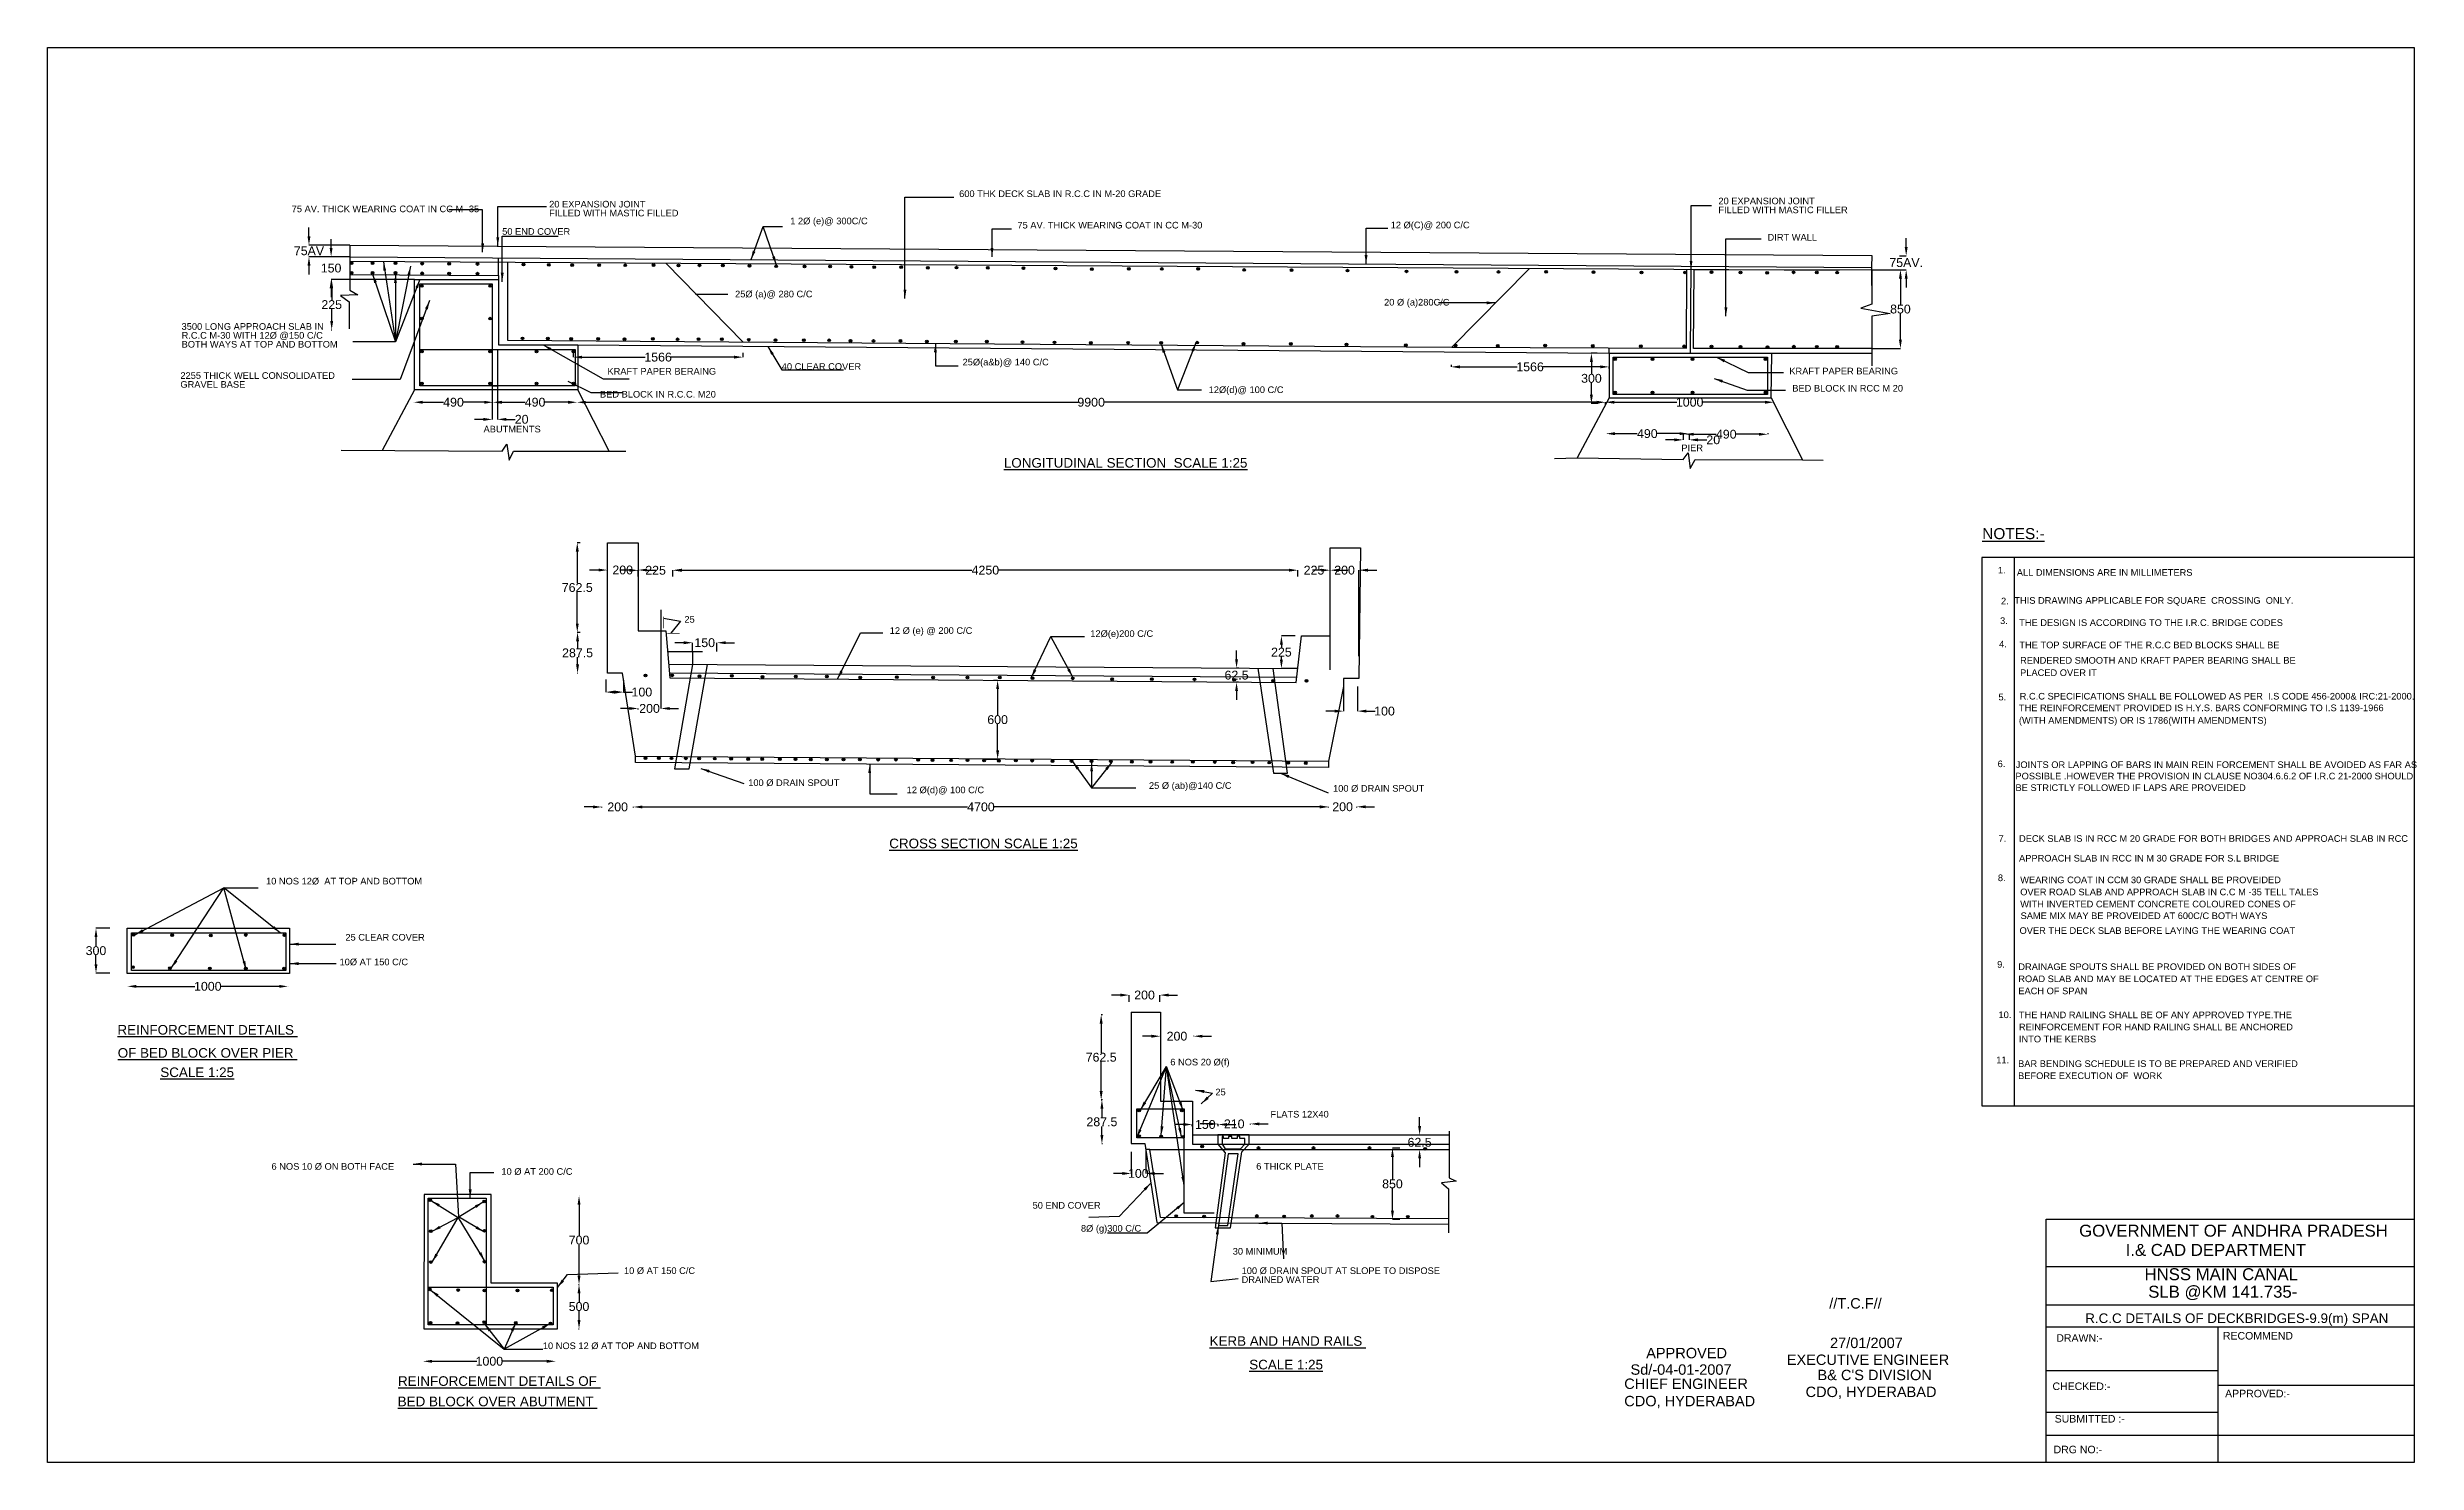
# Model space of a CAD drawing. Header units: inches. Extents: x -4322 to 64561, y -19876 to 4515.
# Drawn here: x -4322 to 11742, y -6016 to 3583 of the extents above; entities outside this region: 2.
import ezdxf

# ---------------------------------------------------------------- set-up
doc = ezdxf.new("R2010")
doc.units = ezdxf.units.IN
doc.header["$MEASUREMENT"] = 0
doc.layers.add('DRAWING', color=7, linetype='Continuous')
doc.layers.add('DRAWING @ 1', color=7, linetype='Continuous')
doc.styles.add('Annotative', font='arial.ttf')
doc.styles.get("Standard").update_dxf_attribs({"font": 'arial.ttf'})
doc.dimstyles.get("Standard").update_dxf_attribs({"dimtxt": 60, "dimasz": 60, "dimexe": 0.18, "dimexo": 0.0625, "dimgap": 0.09, "dimtad": 0, "dimtih": 1, "dimtoh": 1, "dimdec": 4, "dimzin": 0, "dimdsep": 46, "dimtxsty": 'Standard', "dimcen": 0.09, "dimadec": 0, "dimazin": 0, "dimtfac": 1, "dimtdec": 4, "dimtofl": 0, "dimtmove": 0, "dimatfit": 3, "dimfxl": 1, "dimtolj": 1, "dimtzin": 0, "dimarcsym": 0})
picture_1 = doc.add_image_def('image1.jpg', size_in_pixel=(3306, 2337))
picture_2 = doc.add_image_def('image2.jpg', size_in_pixel=(3306, 2337))

msp = doc.modelspace()

# ---------------------------------------------------------------- texts
at = {"layer": 'DRAWING'}
for s, height, p in [('600 THK DECK SLAB IN R.C.C IN M-20 GRADE', 45, (1860.06062, 2567.94252)), ('75 AV. THICK WEARING COAT IN CC M -35', 45, (-2665.25652, 2465.22707)), ('20 EXPANSION JOINT ', 45, (-919.47473, 2497.13944)), ('FILLED WITH MASTIC FILLED ', 45, (-919.47473, 2436.77192)), ('1 2Ø (e)@ 300C/C', 45, (715.05266, 2383.25078)), ('20 EXPANSION JOINT ', 45, (7007.81427, 2518.95427)), ('FILLED WITH MASTIC FILLER ', 45, (7007.81427, 2458.58675)), ('50 END COVER', 45, (-1238.09594, 2311.9567)), ('75 AV. THICK WEARING COAT IN CC M-30', 45, (2255.31618, 2354.73889)), ('12 Ø(C)@ 200 C/C', 45, (4786.01356, 2355.84735)), ('DIRT WALL ', 45, (7341.11817, 2272.51883)), ('25Ø (a)@ 280 C/C', 45, (340.9691, 1887.78642)), ('20 Ø (a)280C/C', 45, (4741.18549, 1832.13681)), ('3500 LONG APPROACH SLAB IN ', 45, (-3411.66179, 1667.6047)), ('R.C.C M-30 WITH 12Ø @150 C/C', 45, (-3411.66179, 1607.23718)), ('BOTH WAYS AT TOP AND BOTTOM', 45, (-3411.66179, 1546.86967)), ('25Ø(a&b)@ 140 C/C', 45, (1883.38874, 1425.96518)), ('2255 THICK WELL CONSOLIDATED', 45, (-3419.90185, 1334.82906)), ('GRAVEL BASE', 45, (-3419.90185, 1274.46155)), ('KRAFT PAPER BERAING ', 45, (-524.36, 1363.29121)), ('40 CLEAR COVER ', 45, (657.54702, 1396.1274)), ('12Ø(d)@ 100 C/C', 45, (3551.87955, 1238.38067)), ('KRAFT PAPER BEARING ', 45, (7488.72241, 1365.07538)), ('BED BLOCK IN RCC M 20', 45, (7508.65976, 1248.45923)), ('BED BLOCK IN R.C.C. M20', 45, (-575.0804, 1207.86996)), ('ABUTMENTS ', 45, (-1364.34379, 971.52374)), ('PIER ', 45, (6756.80427, 844.01277)), ('%%ULONGITUDINAL SECTION  SCALE 1:25', 65.0572089, (2163.24342, 732.55273)), ('%%UNOTES:-', 74.649255, (8796.78815, 247.74099)), ('1.', 45, (8902.8176, 14.56516)), ('ALL DIMENSIONS ARE IN MILLIMETERS ', 45, (9030.98089, -0.97692)), ('2.', 45, (8923.98963, -194.75104)), ('THIS DRAWING APPLICABLE FOR SQUARE  CROSSING  ONLY.', 45, (9014.27623, -190.92687)), ('25', 45, (-2.57528, -318.89752)), ('3.', 45, (8917.63801, -327.95226)), ('THE DESIGN IS ACCORDING TO THE I.R.C. BRIDGE CODES  ', 45, (9047.16386, -341.23875)), ('12 Ø (e) @ 200 C/C', 45, (1389.78559, -395.05664)), ('12Ø(e)200 C/C', 45, (2749.33783, -415.70474)), ('4.', 45, (8911.28638, -486.52513)), ('THE TOP SURFACE OF THE R.C.C BED BLOCKS SHALL BE ', 45, (9048.44985, -492.66061)), ('RENDERED SMOOTH AND KRAFT PAPER BEARING SHALL BE', 45, (9053.27029, -596.94232)), ('PLACED OVER IT', 45, (9053.27029, -680.79937)), ('5.', 45, (8906.56728, -846.20983)), ('R.C.C SPECIFICATIONS SHALL BE FOLLOWED AS PER  I.S CODE 456-2000& IRC:21-2000.', 45, (9050.72476, -840.35182)), ('THE REINFORCEMENT PROVIDED IS H.Y.S. BARS CONFORMING TO I.S 1139-1966', 45, (9045.19282, -919.3002)), ('(WITH AMENDMENTS) OR IS 1786(WITH AMENDMENTS)', 45, (9045.19282, -1004.2448)), ('6.', 45, (8900.92252, -1299.05227)), ('JOINTS OR LAPPING OF BARS IN MAIN REIN FORCEMENT SHALL BE AVOIDED AS FAR AS ', 45, (9023.7519, -1304.99104)), ('100 Ø DRAIN SPOUT ', 45, (430.01246, -1427.11811)), ('12 Ø(d)@ 100 C/C', 45, (1504.39027, -1475.75753)), ('25 Ø (ab)@140 C/C', 45, (3147.14036, -1446.22407)), ('100 Ø DRAIN SPOUT', 45, (4395.20133, -1465.613)), ('POSSIBLE .HOWEVER THE PROVISION IN CLAUSE NO304.6.6.2 OF I.R.C 21-2000 SHOULD ', 45, (9021.87832, -1382.0954)), ('BE STRICTLY FOLLOWED IF LAPS ARE PROVEIDED', 45, (9022.09725, -1460.69464)), ('7.', 45, (8907.30617, -1805.66132)), ('DECK SLAB IS IN RCC M 20 GRADE FOR BOTH BRIDGES AND APPROACH SLAB IN RCC', 45, (9046.23962, -1805.49807)), ('%%UCROSS SECTION SCALE 1:25', 65.0572089, (1386.08776, -1848.72666)), ('APPROACH SLAB IN RCC IN M 30 GRADE FOR S.L BRIDGE ', 45, (9046.23962, -1939.12312)), ('10 NOS 12Ø  AT TOP AND BOTTOM ', 45, (-2839.12475, -2094.63404)), ('8.', 45, (8902.84143, -2072.2056)), ('WEARING COAT IN CCM 30 GRADE SHALL BE PROVEIDED ', 45, (9054.0702, -2086.13063)), ('WITH INVERTED CEMENT CONCRETE COLOURED CONES OF ', 45, (9054.0702, -2250.07291)), ('OVER ROAD SLAB AND APPROACH SLAB IN C.C M -35 TELL TALES', 45, (9054.0702, -2168.10177)), ('OVER THE DECK SLAB BEFORE LAYING THE WEARING COAT', 45, (9049.70975, -2429.88251)), ('SAME MIX MAY BE PROVEIDED AT 600C/C BOTH WAYS ', 45, (9056.65594, -2329.48467)), ('25 CLEAR COVER', 45, (-2301.06878, -2475.51513)), ('10Ø AT 150 C/C', 45, (-2340.78953, -2642.6806)), ('9.', 45, (8897.72587, -2659.09297)), ('DRAINAGE SPOUTS SHALL BE PROVIDED ON BOTH SIDES OF', 45, (9041.26491, -2675.24883)), ('ROAD SLAB AND MAY BE LOCATED AT THE EDGES AT CENTRE OF ', 45, (9041.26491, -2757.21997)), ('EACH OF SPAN ', 45, (9041.26491, -2839.19111)), ('%%UREINFORCEMENT DETAILS ', 65.0572089, (-3846.58795, -3113.00114)), ('10.', 45, (8906.74122, -3001.20639)), ('THE HAND RAILING SHALL BE OF ANY APPROVED TYPE.THE ', 45, (9045.06975, -3001.86059)), ('REINFORCEMENT FOR HAND RAILING SHALL BE ANCHORED ', 45, (9045.06975, -3083.83173)), ('%%UOF BED BLOCK OVER PIER ', 65.0572089, (-3844.46706, -3269.73706)), ('INTO THE KERBS', 45, (9045.06975, -3165.80286)), ('%%USCALE 1:25', 65.0572089, (-3556.01718, -3401.05637)), ('6 NOS 20 Ø(f)', 45, (3291.70015, -3322.17433)), ('11.', 45, (8891.71567, -3307.30786)), ('BAR BENDING SCHEDULE IS TO BE PREPARED AND VERIFIED ', 45, (9039.81367, -3332.79395)), ('BEFORE EXECUTION OF  WORK', 45, (9039.81367, -3414.76509)), ('25', 45, (3597.66105, -3524.95293)), ('FLATS 12X40', 45, (3971.01677, -3675.67745)), ('6 NOS 10 Ø ON BOTH FACE ', 45, (-2802.07729, -4029.68589)), ('6 THICK PLATE ', 45, (3874.17742, -4029.19997)), ('10 Ø AT 200 C/C', 45, (-1243.28194, -4064.03276)), ('50 END COVER ', 45, (2358.0551, -4293.85217)), ('8Ø (g)300 C/C', 45, (2685.93309, -4449.77092)), ('GOVERNMENT OF ANDHRA PRADESH ', 81.221731, (9453.81598, -4483.71669)), ('30 MINIMUM', 45, (3715.13443, -4605.7347)), ('          I.& CAD DEPARTMENT  ', 81.221731, (9453.81598, -4614.19225)), ('10 Ø AT 150 C/C', 45, (-412.25641, -4736.72914)), ('100 Ø DRAIN SPOUT AT SLOPE TO DISPOSE ', 45, (3775.30095, -4737.02984)), ('DRAINED WATER', 45, (3775.30095, -4797.39735)), ('HNSS MAIN CANAL ', 81.221731, (9896.97187, -4778.95843)), (' SLB @KM 141.735-', 81.221731, (9890.60204, -4897.77335)), ('R.C.C DETAILS OF DECKBRIDGES-9.9(m) SPAN', 65.0572089, (9494.78725, -5069.22749)), ('RECOMMEND ', 51.027469, (10428.42288, -5181.34772)), ('10 NOS 12 Ø AT TOP AND BOTTOM', 45, (-962.42086, -5246.34999)), ('%%UKERB AND HAND RAILS ', 65.0572089, (3557.81762, -5223.94937)), ('DRAWN:-', 51.027469, (9299.00194, -5196.23716)), ('%%UREINFORCEMENT DETAILS OF ', 65.0572089, (-1944.39382, -5495.59863)), ('%%USCALE 1:25', 65.0572089, (3826.83629, -5383.95008)), ('%%UBED BLOCK OVER ABUTMENT ', 65.0572089, (-1946.26823, -5634.11728)), ('CHECKED:-', 51.027469, (9272.90975, -5523.80501)), ('APPROVED:-', 51.027469, (10443.33559, -5573.18005)), ('SUBMITTED :-', 51.0274688, (9287.8226, -5744.40866)), ('DRG NO:-', 51.027469, (9280.36767, -5952.8609))]:
    msp.add_text(s, height=height, dxfattribs=at).set_placement(p)
at = {"layer": 'DRAWING @ 1', "style": 'Annotative'}
for s, height, p in [('//T.C.F//', 70.591642, (7759.32184, -4971.11628)), ('APPROVED', 70.591642, (6518.22128, -5308.45691)), ('EXECUTIVE ENGINEER', 70.5916421, (7471.59559, -5353.75057)), ('27/01/2007', 70.591642, (7764.70164, -5239.32911)), ('CHIEF ENGINEER', 70.5916421, (6369.57184, -5516.51124)), ('Sd/-04-01-2007', 70.5916421, (6411.88317, -5420.22874)), ("B& C'S DIVISION", 70.5916421, (7679.89734, -5456.98183)), ('CDO, HYDERABAD', 70.5916421, (6369.57184, -5633.99552)), ('CDO, HYDERABAD', 70.5916421, (7598.98468, -5571.55018))]:
    msp.add_text(s, height=height, dxfattribs=at).set_placement(p)

# ---------------------------------------------------------------- blocks, each defined once
blk = doc.blocks.new('*D18')
at = {"layer": 'Defpoints', "color": 0, "transparency": 16777216}
for p in [(-1837, 1176), (-1300, 1176), (-1300, 1176)]:
    blk.add_point(p, dxfattribs=at)
at = {"layer": 'DRAWING', "color": 0, "lineweight": -2, "transparency": 16777216}
for p, q in [((-1837, 1176), (-1837, 1176)), ((-1777, 1176), (-1636, 1176)), ((-1360, 1176), (-1501, 1176)), ((-1300, 1176), (-1300, 1176))]:
    blk.add_line(p, q, dxfattribs=at)
at = {"layer": 'DRAWING', "color": 0, "transparency": 16777216}
for points in [[(-1777, 1186), (-1777, 1166), (-1837, 1176)], [(-1360, 1186), (-1360, 1166), (-1300, 1176)]]:
    blk.add_solid(points, dxfattribs=at)
at = {"layer": 'DRAWING', "color": 0, "transparency": 16777216, "insert": (-1568, 1176), "char_height": 60, "attachment_point": 5}
blk.add_mtext('\\A1;490', dxfattribs=at)
blk = doc.blocks.new('*D19')
at = {"layer": 'Defpoints', "color": 0, "transparency": 16777216}
for p in [(-1300, 1176), (-731, 1176), (-731, 1176)]:
    blk.add_point(p, dxfattribs=at)
at = {"layer": 'DRAWING', "color": 0, "lineweight": -2, "transparency": 16777216}
for p, q in [((-1300, 1176), (-1300, 1176)), ((-1240, 1176), (-1083, 1176)), ((-791, 1176), (-948, 1176)), ((-731, 1176), (-731, 1176))]:
    blk.add_line(p, q, dxfattribs=at)
at = {"layer": 'DRAWING', "color": 0, "transparency": 16777216}
for points in [[(-1240, 1186), (-1240, 1166), (-1300, 1176)], [(-791, 1186), (-791, 1166), (-731, 1176)]]:
    blk.add_solid(points, dxfattribs=at)
at = {"layer": 'DRAWING', "color": 0, "transparency": 16777216, "insert": (-1015, 1176), "char_height": 60, "attachment_point": 5}
blk.add_mtext('\\A1;490', dxfattribs=at)
blk = doc.blocks.new('*D24')
at = {"layer": 'Defpoints', "color": 0, "transparency": 16777216}
for p in [(-731, 1176), (6242, 1176), (6242, 1159)]:
    blk.add_point(p, dxfattribs=at)
at = {"layer": 'DRAWING', "color": 0, "lineweight": -2, "transparency": 16777216}
for p, q in [((-731, 1176), (-731, 1176)), ((-671, 1176), (2666, 1176)), ((6182, 1176), (2845, 1176)), ((6242, 1159), (6242, 1176))]:
    blk.add_line(p, q, dxfattribs=at)
at = {"layer": 'DRAWING', "color": 0, "transparency": 16777216}
for points in [[(-671, 1186), (-671, 1166), (-731, 1176)], [(6182, 1186), (6182, 1166), (6242, 1176)]]:
    blk.add_solid(points, dxfattribs=at)
at = {"layer": 'DRAWING', "color": 0, "transparency": 16777216, "insert": (2755, 1176), "char_height": 60, "attachment_point": 5}
blk.add_mtext('\\A1;9900', dxfattribs=at)
blk = doc.blocks.new('*D25')
at = {"layer": 'Defpoints', "color": 0, "transparency": 16777216}
for p in [(6242, 1176), (7384, 1176), (7384, 1168)]:
    blk.add_point(p, dxfattribs=at)
at = {"layer": 'DRAWING', "color": 0, "lineweight": -2, "transparency": 16777216}
for p, q in [((6242, 1176), (6242, 1176)), ((6302, 1176), (6726, 1176)), ((7324, 1176), (6900, 1176)), ((7384, 1169), (7384, 1176))]:
    blk.add_line(p, q, dxfattribs=at)
at = {"layer": 'DRAWING', "color": 0, "transparency": 16777216}
for points in [[(6302, 1186), (6302, 1166), (6242, 1176)], [(7324, 1186), (7324, 1166), (7384, 1176)]]:
    blk.add_solid(points, dxfattribs=at)
at = {"layer": 'DRAWING', "color": 0, "transparency": 16777216, "insert": (6813, 1176), "char_height": 60, "attachment_point": 5}
blk.add_mtext('\\A1;1000', dxfattribs=at)
blk = doc.blocks.new('*D20')
at = {"layer": 'Defpoints', "color": 0, "transparency": 16777216}
for p in [(6246, 963), (6805, 963), (6805, 963)]:
    blk.add_point(p, dxfattribs=at)
at = {"layer": 'DRAWING', "color": 0, "lineweight": -2, "transparency": 16777216}
for p, q in [((6246, 963), (6246, 964)), ((6306, 963), (6458, 963)), ((6745, 963), (6593, 963)), ((6805, 963), (6805, 964))]:
    blk.add_line(p, q, dxfattribs=at)
at = {"layer": 'DRAWING', "color": 0, "transparency": 16777216}
for points in [[(6306, 973), (6306, 953), (6246, 963)], [(6745, 973), (6745, 953), (6805, 963)]]:
    blk.add_solid(points, dxfattribs=at)
at = {"layer": 'DRAWING', "color": 0, "transparency": 16777216, "insert": (6526, 963), "char_height": 60, "attachment_point": 5}
blk.add_mtext('\\A1;490', dxfattribs=at)
blk = doc.blocks.new('*D21')
at = {"layer": 'Defpoints', "color": 0, "transparency": 16777216}
for p in [(6780, 968), (7342, 968), (7342, 959)]:
    blk.add_point(p, dxfattribs=at)
at = {"layer": 'DRAWING', "color": 0, "lineweight": -2, "transparency": 16777216}
for p, q in [((6780, 967), (6780, 959)), ((7342, 967), (7342, 959)), ((6840, 959), (6993, 959)), ((7282, 959), (7128, 959))]:
    blk.add_line(p, q, dxfattribs=at)
at = {"layer": 'DRAWING', "color": 0, "transparency": 16777216}
for points in [[(6840, 969), (6840, 949), (6780, 959)], [(7282, 969), (7282, 949), (7342, 959)]]:
    blk.add_solid(points, dxfattribs=at)
at = {"layer": 'DRAWING', "color": 0, "transparency": 16777216, "insert": (7061, 959), "char_height": 60, "attachment_point": 5}
blk.add_mtext('\\A1;490', dxfattribs=at)
blk = doc.blocks.new('*D26')
at = {"layer": 'Defpoints', "color": 0, "transparency": 16777216}
for p in [(6185, 1509), (6147, 1168), (6192, 1168)]:
    blk.add_point(p, dxfattribs=at)
at = {"layer": 'DRAWING', "color": 0, "lineweight": -2, "transparency": 16777216}
for p, q in [((6185, 1509), (6146, 1509)), ((6147, 1449), (6147, 1369)), ((6147, 1228), (6147, 1308)), ((6192, 1168), (6146, 1168))]:
    blk.add_line(p, q, dxfattribs=at)
at = {"layer": 'DRAWING', "color": 0, "transparency": 16777216}
for points in [[(6137, 1449), (6157, 1449), (6147, 1509)], [(6137, 1228), (6157, 1228), (6147, 1168)]]:
    blk.add_solid(points, dxfattribs=at)
at = {"layer": 'DRAWING', "color": 0, "transparency": 16777216, "insert": (6147, 1338), "char_height": 60, "attachment_point": 5}
blk.add_mtext('\\A1;300', dxfattribs=at)
blk = doc.blocks.new('*D27')
at = {"layer": 'Defpoints', "color": 0, "transparency": 16777216}
for p in [(-2548, 2163), (-2271, 2242), (-2271, 2163)]:
    blk.add_point(p, dxfattribs=at)
at = {"layer": 'DRAWING', "color": 0, "lineweight": -2, "transparency": 16777216}
for p, q in [((-2548, 2302), (-2548, 2362)), ((-2271, 2242), (-2548, 2242)), ((-2271, 2163), (-2548, 2163)), ((-2548, 2103), (-2548, 2043))]:
    blk.add_line(p, q, dxfattribs=at)
at = {"layer": 'DRAWING', "color": 0, "transparency": 16777216}
for points in [[(-2558, 2302), (-2538, 2302), (-2548, 2242)], [(-2558, 2103), (-2538, 2103), (-2548, 2163)]]:
    blk.add_solid(points, dxfattribs=at)
at = {"layer": 'DRAWING', "color": 0, "transparency": 16777216, "insert": (-2548, 2203), "char_height": 60, "attachment_point": 5}
blk.add_mtext('\\A1;75AV', dxfattribs=at)
blk = doc.blocks.new('*D22')
at = {"layer": 'Defpoints', "color": 0, "transparency": 16777216}
for p in [(-2271, 2163), (-2398, 2008), (-2271, 2008)]:
    blk.add_point(p, dxfattribs=at)
at = {"layer": 'DRAWING', "color": 0, "lineweight": -2, "transparency": 16777216}
for p, q in [((-2398, 2223), (-2398, 2283)), ((-2271, 2163), (-2398, 2163)), ((-2271, 2008), (-2398, 2008)), ((-2398, 1948), (-2398, 1888))]:
    blk.add_line(p, q, dxfattribs=at)
at = {"layer": 'DRAWING', "color": 0, "transparency": 16777216}
for points in [[(-2408, 2223), (-2388, 2223), (-2398, 2163)], [(-2408, 1948), (-2388, 1948), (-2398, 2008)]]:
    blk.add_solid(points, dxfattribs=at)
at = {"layer": 'DRAWING', "color": 0, "transparency": 16777216, "insert": (-2398, 2086), "char_height": 60, "attachment_point": 5}
blk.add_mtext('\\A1;150', dxfattribs=at)
blk = doc.blocks.new('*D23')
at = {"layer": 'Defpoints', "color": 0, "transparency": 16777216}
for p in [(-2398, 2008), (-2398, 1667), (-2394, 1667)]:
    blk.add_point(p, dxfattribs=at)
at = {"layer": 'DRAWING', "color": 0, "lineweight": -2, "transparency": 16777216}
for p, q in [((-2398, 2008), (-2394, 2008)), ((-2394, 1948), (-2394, 1868)), ((-2394, 1727), (-2394, 1807)), ((-2398, 1667), (-2394, 1667))]:
    blk.add_line(p, q, dxfattribs=at)
at = {"layer": 'DRAWING', "color": 0, "transparency": 16777216}
for points in [[(-2404, 1948), (-2384, 1948), (-2394, 2008)], [(-2404, 1727), (-2384, 1727), (-2394, 1667)]]:
    blk.add_solid(points, dxfattribs=at)
at = {"layer": 'DRAWING', "color": 0, "transparency": 16777216, "insert": (-2394, 1838), "char_height": 60, "attachment_point": 5}
blk.add_mtext('\\A1;225', dxfattribs=at)
blk = doc.blocks.new('*D28')
at = {"layer": 'Defpoints', "color": 0, "transparency": 16777216}
for p in [(-756, 1512), (393, 1512), (393, 1482)]:
    blk.add_point(p, dxfattribs=at)
at = {"layer": 'DRAWING', "color": 0, "lineweight": -2, "transparency": 16777216}
for p, q in [((-756, 1512), (-756, 1482)), ((-696, 1482), (-268, 1482)), ((333, 1482), (-94, 1482)), ((393, 1512), (393, 1482))]:
    blk.add_line(p, q, dxfattribs=at)
at = {"layer": 'DRAWING', "color": 0, "transparency": 16777216}
for points in [[(-696, 1492), (-696, 1472), (-756, 1482)], [(333, 1492), (333, 1472), (393, 1482)]]:
    blk.add_solid(points, dxfattribs=at)
at = {"layer": 'DRAWING', "color": 0, "transparency": 16777216, "insert": (-181, 1482), "char_height": 60, "attachment_point": 5}
blk.add_mtext('\\A1;1566', dxfattribs=at)
blk = doc.blocks.new('*D29')
at = {"layer": 'Defpoints', "color": 0, "transparency": 16777216}
for p in [(-1305, 1288), (-1270, 1288), (-1270, 1060)]:
    blk.add_point(p, dxfattribs=at)
at = {"layer": 'DRAWING', "color": 0, "lineweight": -2, "transparency": 16777216}
for p, q in [((-1305, 1288), (-1305, 1060)), ((-1270, 1288), (-1270, 1060)), ((-1365, 1060), (-1425, 1060)), ((-1210, 1060), (-1150, 1060))]:
    blk.add_line(p, q, dxfattribs=at)
at = {"layer": 'DRAWING', "color": 0, "transparency": 16777216}
for points in [[(-1365, 1070), (-1365, 1050), (-1305, 1060)], [(-1210, 1070), (-1210, 1050), (-1270, 1060)]]:
    blk.add_solid(points, dxfattribs=at)
at = {"layer": 'DRAWING', "color": 0, "transparency": 16777216, "insert": (-1106, 1060), "char_height": 60, "attachment_point": 5}
blk.add_mtext('\\A1;20', dxfattribs=at)
blk = doc.blocks.new('*D55')
at = {"layer": 'Defpoints', "color": 0, "transparency": 16777216}
for p in [(-316, 38), (-525, -5), (-316, -5)]:
    blk.add_point(p, dxfattribs=at)
at = {"layer": 'DRAWING', "color": 0, "lineweight": -2, "transparency": 16777216}
for p, q in [((-585, 38), (-645, 38)), ((-525, -5), (-525, 38)), ((-316, -5), (-316, 38)), ((-256, 38), (-196, 38))]:
    blk.add_line(p, q, dxfattribs=at)
at = {"layer": 'DRAWING', "color": 0, "transparency": 16777216}
for points in [[(-585, 48), (-585, 28), (-525, 38)], [(-256, 48), (-256, 28), (-316, 38)]]:
    blk.add_solid(points, dxfattribs=at)
at = {"layer": 'DRAWING', "color": 0, "transparency": 16777216, "insert": (-421, 38), "char_height": 60, "attachment_point": 5}
blk.add_mtext('\\A1;200', dxfattribs=at)
blk = doc.blocks.new('*D48')
at = {"layer": 'Defpoints', "color": 0, "transparency": 16777216}
for p in [(-80, 36), (-316, -5), (-80, -5)]:
    blk.add_point(p, dxfattribs=at)
at = {"layer": 'DRAWING', "color": 0, "lineweight": -2, "transparency": 16777216}
for p, q in [((-376, 36), (-436, 36)), ((-316, -5), (-316, 37)), ((-80, -5), (-80, 37)), ((-20, 36), (40, 36))]:
    blk.add_line(p, q, dxfattribs=at)
at = {"layer": 'DRAWING', "color": 0, "transparency": 16777216}
for points in [[(-376, 46), (-376, 26), (-316, 36)], [(-20, 46), (-20, 26), (-80, 36)]]:
    blk.add_solid(points, dxfattribs=at)
at = {"layer": 'DRAWING', "color": 0, "transparency": 16777216, "insert": (-198, 36), "char_height": 60, "attachment_point": 5}
blk.add_mtext('\\A1;225', dxfattribs=at)
blk = doc.blocks.new('*D49')
at = {"layer": 'Defpoints', "color": 0, "transparency": 16777216}
for p in [(4156, 37), (-80, -5), (4156, -5)]:
    blk.add_point(p, dxfattribs=at)
at = {"layer": 'DRAWING', "color": 0, "lineweight": -2, "transparency": 16777216}
for p, q in [((-80, -5), (-80, 37)), ((-20, 37), (1947, 37)), ((4096, 37), (2129, 37)), ((4156, -5), (4156, 37))]:
    blk.add_line(p, q, dxfattribs=at)
at = {"layer": 'DRAWING', "color": 0, "transparency": 16777216}
for points in [[(-20, 47), (-20, 27), (-80, 37)], [(4096, 47), (4096, 27), (4156, 37)]]:
    blk.add_solid(points, dxfattribs=at)
at = {"layer": 'DRAWING', "color": 0, "transparency": 16777216, "insert": (2038, 37), "char_height": 60, "attachment_point": 5}
blk.add_mtext('\\A1;4250', dxfattribs=at)
blk = doc.blocks.new('*D56')
at = {"layer": 'Defpoints', "color": 0, "transparency": 16777216}
for p in [(4156, 37), (4376, 37), (4376, -638)]:
    blk.add_point(p, dxfattribs=at)
at = {"layer": 'DRAWING', "color": 0, "lineweight": -2, "transparency": 16777216}
for p, q in [((4096, 37), (4036, 37)), ((4156, 37), (4156, 38)), ((4376, -638), (4376, 38)), ((4436, 37), (4496, 37))]:
    blk.add_line(p, q, dxfattribs=at)
at = {"layer": 'DRAWING', "color": 0, "transparency": 16777216}
for points in [[(4096, 47), (4096, 27), (4156, 37)], [(4436, 47), (4436, 27), (4376, 37)]]:
    blk.add_solid(points, dxfattribs=at)
at = {"layer": 'DRAWING', "color": 0, "transparency": 16777216, "insert": (4266, 37), "char_height": 60, "attachment_point": 5}
blk.add_mtext('\\A1;225', dxfattribs=at)
blk = doc.blocks.new('*D57')
at = {"layer": 'Defpoints', "color": 0, "transparency": 16777216}
for p in [(4376, 35), (4571, 37), (4571, -547)]:
    blk.add_point(p, dxfattribs=at)
at = {"layer": 'DRAWING', "color": 0, "lineweight": -2, "transparency": 16777216}
for p, q in [((4316, 37), (4256, 37)), ((4376, 35), (4376, 38)), ((4571, -547), (4571, 38)), ((4631, 37), (4691, 37))]:
    blk.add_line(p, q, dxfattribs=at)
at = {"layer": 'DRAWING', "color": 0, "transparency": 16777216}
for points in [[(4316, 47), (4316, 27), (4376, 37)], [(4631, 47), (4631, 27), (4571, 37)]]:
    blk.add_solid(points, dxfattribs=at)
at = {"layer": 'DRAWING', "color": 0, "transparency": 16777216, "insert": (4473, 37), "char_height": 60, "attachment_point": 5}
blk.add_mtext('\\A1;200', dxfattribs=at)
blk = doc.blocks.new('*D58')
at = {"layer": 'Defpoints', "color": 0, "transparency": 16777216}
for p in [(-162, -232), (-316, -907), (-162, -901)]:
    blk.add_point(p, dxfattribs=at)
at = {"layer": 'DRAWING', "color": 0, "lineweight": -2, "transparency": 16777216}
for p, q in [((-162, -233), (-162, -901)), ((-376, -901), (-436, -901)), ((-316, -907), (-316, -901)), ((-102, -901), (-42, -901))]:
    blk.add_line(p, q, dxfattribs=at)
at = {"layer": 'DRAWING', "color": 0, "transparency": 16777216}
for points in [[(-376, -891), (-376, -911), (-316, -901)], [(-102, -891), (-102, -911), (-162, -901)]]:
    blk.add_solid(points, dxfattribs=at)
at = {"layer": 'DRAWING', "color": 0, "transparency": 16777216, "insert": (-239, -901), "char_height": 60, "attachment_point": 5}
blk.add_mtext('\\A1;200', dxfattribs=at)
blk = doc.blocks.new('*D50')
at = {"layer": 'Defpoints', "color": 0, "transparency": 16777216}
for p in [(-710, 223), (-729, -385), (-710, -385)]:
    blk.add_point(p, dxfattribs=at)
at = {"layer": 'DRAWING', "color": 0, "lineweight": -2, "transparency": 16777216}
for p, q in [((-710, 223), (-729, 223)), ((-729, 163), (-729, -50)), ((-729, -325), (-729, -112)), ((-710, -385), (-729, -385))]:
    blk.add_line(p, q, dxfattribs=at)
at = {"layer": 'DRAWING', "color": 0, "transparency": 16777216}
for points in [[(-739, 163), (-719, 163), (-729, 223)], [(-739, -325), (-719, -325), (-729, -385)]]:
    blk.add_solid(points, dxfattribs=at)
at = {"layer": 'DRAWING', "color": 0, "transparency": 16777216, "insert": (-729, -81), "char_height": 60, "attachment_point": 5}
blk.add_mtext('\\A1;762.5', dxfattribs=at)
blk = doc.blocks.new('*D51')
at = {"layer": 'Defpoints', "color": 0, "transparency": 16777216}
for p in [(-729, -385), (-729, -662), (-727, -662)]:
    blk.add_point(p, dxfattribs=at)
at = {"layer": 'DRAWING', "color": 0, "lineweight": -2, "transparency": 16777216}
for p, q in [((-729, -385), (-727, -385)), ((-727, -445), (-727, -493)), ((-727, -602), (-727, -554)), ((-729, -662), (-727, -662))]:
    blk.add_line(p, q, dxfattribs=at)
at = {"layer": 'DRAWING', "color": 0, "transparency": 16777216}
for points in [[(-737, -445), (-717, -445), (-727, -385)], [(-737, -602), (-717, -602), (-727, -662)]]:
    blk.add_solid(points, dxfattribs=at)
at = {"layer": 'DRAWING', "color": 0, "transparency": 16777216, "insert": (-727, -524), "char_height": 60, "attachment_point": 5}
blk.add_mtext('\\A1;287.5', dxfattribs=at)
blk = doc.blocks.new('*D59')
at = {"layer": 'Defpoints', "color": 0, "transparency": 16777216}
for p in [(-536, -705), (-415, -709), (-415, -790)]:
    blk.add_point(p, dxfattribs=at)
at = {"layer": 'DRAWING', "color": 0, "lineweight": -2, "transparency": 16777216}
for p, q in [((-536, -705), (-536, -790)), ((-476, -790), (-475, -790)), ((-415, -709), (-415, -790)), ((-415, -790), (-355, -790))]:
    blk.add_line(p, q, dxfattribs=at)
at = {"layer": 'DRAWING', "color": 0, "transparency": 16777216}
for points in [[(-476, -780), (-476, -800), (-536, -790)], [(-475, -780), (-475, -800), (-415, -790)]]:
    blk.add_solid(points, dxfattribs=at)
at = {"layer": 'DRAWING', "color": 0, "transparency": 16777216, "insert": (-291, -790), "char_height": 60, "attachment_point": 5}
blk.add_mtext('\\A1;100', dxfattribs=at)
blk = doc.blocks.new('*D60')
at = {"layer": 'Defpoints', "color": 0, "transparency": 16777216}
for p in [(218, -455), (53, -515), (218, -515)]:
    blk.add_point(p, dxfattribs=at)
at = {"layer": 'DRAWING', "color": 0, "lineweight": -2, "transparency": 16777216}
for p, q in [((-7, -455), (-67, -455)), ((53, -514), (53, -455)), ((218, -514), (218, -455)), ((278, -455), (338, -455))]:
    blk.add_line(p, q, dxfattribs=at)
at = {"layer": 'DRAWING', "color": 0, "transparency": 16777216}
for points in [[(-7, -445), (-7, -465), (53, -455)], [(278, -445), (278, -465), (218, -455)]]:
    blk.add_solid(points, dxfattribs=at)
at = {"layer": 'DRAWING', "color": 0, "transparency": 16777216, "insert": (135, -455), "char_height": 60, "attachment_point": 5}
blk.add_mtext('\\A1;150', dxfattribs=at)
blk = doc.blocks.new('*D61')
at = {"layer": 'Defpoints', "color": 0, "transparency": 16777216}
for p in [(2093, -710), (2030, -1245), (2121, -1245)]:
    blk.add_point(p, dxfattribs=at)
at = {"layer": 'DRAWING', "color": 0, "lineweight": -2, "transparency": 16777216}
for p, q in [((2093, -710), (2121, -710)), ((2121, -770), (2121, -947)), ((2121, -1185), (2121, -1008)), ((2030, -1245), (2121, -1245))]:
    blk.add_line(p, q, dxfattribs=at)
at = {"layer": 'DRAWING', "color": 0, "transparency": 16777216}
for points in [[(2111, -770), (2131, -770), (2121, -710)], [(2111, -1185), (2131, -1185), (2121, -1245)]]:
    blk.add_solid(points, dxfattribs=at)
at = {"layer": 'DRAWING', "color": 0, "transparency": 16777216, "insert": (2121, -977), "char_height": 60, "attachment_point": 5}
blk.add_mtext('\\A1;600', dxfattribs=at)
blk = doc.blocks.new('*D62')
at = {"layer": 'Defpoints', "color": 0, "transparency": 16777216}
for p in [(3756, -627), (3741, -723), (3755, -723)]:
    blk.add_point(p, dxfattribs=at)
at = {"layer": 'DRAWING', "color": 0, "lineweight": -2, "transparency": 16777216}
for p, q in [((3741, -567), (3741, -507)), ((3756, -627), (3741, -627)), ((3755, -723), (3741, -723)), ((3741, -783), (3741, -843))]:
    blk.add_line(p, q, dxfattribs=at)
at = {"layer": 'DRAWING', "color": 0, "transparency": 16777216}
for points in [[(3731, -567), (3751, -567), (3741, -627)], [(3731, -783), (3751, -783), (3741, -723)]]:
    blk.add_solid(points, dxfattribs=at)
at = {"layer": 'DRAWING', "color": 0, "transparency": 16777216, "insert": (3741, -675), "char_height": 60, "attachment_point": 5}
blk.add_mtext('\\A1;62.5', dxfattribs=at)
blk = doc.blocks.new('*D63')
at = {"layer": 'Defpoints', "color": 0, "transparency": 16777216}
for p in [(4466, -751), (4561, -751), (4561, -919)]:
    blk.add_point(p, dxfattribs=at)
at = {"layer": 'DRAWING', "color": 0, "lineweight": -2, "transparency": 16777216}
for p, q in [((4466, -751), (4466, -919)), ((4561, -751), (4561, -919)), ((4406, -919), (4346, -919)), ((4621, -919), (4681, -919))]:
    blk.add_line(p, q, dxfattribs=at)
at = {"layer": 'DRAWING', "color": 0, "transparency": 16777216}
for points in [[(4406, -909), (4406, -929), (4466, -919)], [(4621, -909), (4621, -929), (4561, -919)]]:
    blk.add_solid(points, dxfattribs=at)
at = {"layer": 'DRAWING', "color": 0, "transparency": 16777216, "insert": (4744, -919), "char_height": 60, "attachment_point": 5}
blk.add_mtext('\\A1;100', dxfattribs=at)
blk = doc.blocks.new('*D52')
at = {"layer": 'Defpoints', "color": 0, "transparency": 16777216}
for p in [(-562, -1573), (-348, -1569), (-348, -1573)]:
    blk.add_point(p, dxfattribs=at)
at = {"layer": 'DRAWING', "color": 0, "lineweight": -2, "transparency": 16777216}
for p, q in [((-622, -1569), (-682, -1569)), ((-562, -1573), (-562, -1569)), ((-348, -1573), (-348, -1569)), ((-288, -1569), (-228, -1569))]:
    blk.add_line(p, q, dxfattribs=at)
at = {"layer": 'DRAWING', "color": 0, "transparency": 16777216}
for points in [[(-622, -1559), (-622, -1579), (-562, -1569)], [(-288, -1559), (-288, -1579), (-348, -1569)]]:
    blk.add_solid(points, dxfattribs=at)
at = {"layer": 'DRAWING', "color": 0, "transparency": 16777216, "insert": (-455, -1569), "char_height": 60, "attachment_point": 5}
blk.add_mtext('\\A1;200', dxfattribs=at)
blk = doc.blocks.new('*D53')
at = {"layer": 'Defpoints', "color": 0, "transparency": 16777216}
for p in [(-348, -1573), (4364, -1569), (4364, -1573)]:
    blk.add_point(p, dxfattribs=at)
at = {"layer": 'DRAWING', "color": 0, "lineweight": -2, "transparency": 16777216}
for p, q in [((-348, -1573), (-348, -1568)), ((-288, -1569), (1917, -1569)), ((4304, -1569), (2099, -1569)), ((4364, -1573), (4364, -1568))]:
    blk.add_line(p, q, dxfattribs=at)
at = {"layer": 'DRAWING', "color": 0, "transparency": 16777216}
for points in [[(-288, -1559), (-288, -1579), (-348, -1569)], [(4304, -1559), (4304, -1579), (4364, -1569)]]:
    blk.add_solid(points, dxfattribs=at)
at = {"layer": 'DRAWING', "color": 0, "transparency": 16777216, "insert": (2008, -1569), "char_height": 60, "attachment_point": 5}
blk.add_mtext('\\A1;4700', dxfattribs=at)
blk = doc.blocks.new('*D54')
at = {"layer": 'Defpoints', "color": 0, "transparency": 16777216}
for p in [(4364, -1573), (4556, -1568), (4556, -1573)]:
    blk.add_point(p, dxfattribs=at)
at = {"layer": 'DRAWING', "color": 0, "lineweight": -2, "transparency": 16777216}
for p, q in [((4304, -1568), (4244, -1568)), ((4364, -1573), (4364, -1568)), ((4556, -1573), (4556, -1568)), ((4616, -1568), (4676, -1568))]:
    blk.add_line(p, q, dxfattribs=at)
at = {"layer": 'DRAWING', "color": 0, "transparency": 16777216}
for points in [[(4304, -1558), (4304, -1578), (4364, -1568)], [(4616, -1558), (4616, -1578), (4556, -1568)]]:
    blk.add_solid(points, dxfattribs=at)
at = {"layer": 'DRAWING', "color": 0, "transparency": 16777216, "insert": (4460, -1568), "char_height": 60, "attachment_point": 5}
blk.add_mtext('\\A1;200', dxfattribs=at)
blk = doc.blocks.new('*D64')
at = {"layer": 'Defpoints', "color": 0, "transparency": 16777216}
for p in [(-3899, -2392), (-3992, -2696), (-3899, -2696)]:
    blk.add_point(p, dxfattribs=at)
at = {"layer": 'DRAWING', "color": 0, "lineweight": -2, "transparency": 16777216}
for p, q in [((-3899, -2392), (-3993, -2392)), ((-3992, -2452), (-3992, -2513)), ((-3899, -2696), (-3993, -2696)), ((-3992, -2636), (-3992, -2574))]:
    blk.add_line(p, q, dxfattribs=at)
at = {"layer": 'DRAWING', "color": 0, "transparency": 16777216}
for points in [[(-4002, -2452), (-3982, -2452), (-3992, -2392)], [(-4002, -2636), (-3982, -2636), (-3992, -2696)]]:
    blk.add_solid(points, dxfattribs=at)
at = {"layer": 'DRAWING', "color": 0, "transparency": 16777216, "insert": (-3992, -2544), "char_height": 60, "attachment_point": 5}
blk.add_mtext('\\A1;300', dxfattribs=at)
blk = doc.blocks.new('*D65')
at = {"layer": 'Defpoints', "color": 0, "transparency": 16777216}
for p in [(-3778, -2786), (-2690, -2786), (-2690, -2786)]:
    blk.add_point(p, dxfattribs=at)
at = {"layer": 'DRAWING', "color": 0, "lineweight": -2, "transparency": 16777216}
for p, q in [((-3778, -2786), (-3778, -2786)), ((-3718, -2786), (-3321, -2786)), ((-2750, -2786), (-3147, -2786)), ((-2690, -2786), (-2690, -2786))]:
    blk.add_line(p, q, dxfattribs=at)
at = {"layer": 'DRAWING', "color": 0, "transparency": 16777216}
for points in [[(-3718, -2776), (-3718, -2796), (-3778, -2786)], [(-2750, -2776), (-2750, -2796), (-2690, -2786)]]:
    blk.add_solid(points, dxfattribs=at)
at = {"layer": 'DRAWING', "color": 0, "transparency": 16777216, "insert": (-3234, -2786), "char_height": 60, "attachment_point": 5}
blk.add_mtext('\\A1;1000', dxfattribs=at)
blk = doc.blocks.new('*D66')
at = {"layer": 'Defpoints', "color": 0, "transparency": 16777216}
for p in [(-1774, -5327), (-876, -5327), (-876, -5329)]:
    blk.add_point(p, dxfattribs=at)
at = {"layer": 'DRAWING', "color": 0, "lineweight": -2, "transparency": 16777216}
for p, q in [((-1774, -5328), (-1774, -5329)), ((-1714, -5329), (-1411, -5329)), ((-936, -5329), (-1238, -5329)), ((-876, -5328), (-876, -5329))]:
    blk.add_line(p, q, dxfattribs=at)
at = {"layer": 'DRAWING', "color": 0, "transparency": 16777216}
for points in [[(-1714, -5319), (-1714, -5339), (-1774, -5329)], [(-936, -5319), (-936, -5339), (-876, -5329)]]:
    blk.add_solid(points, dxfattribs=at)
at = {"layer": 'DRAWING', "color": 0, "transparency": 16777216, "insert": (-1325, -5329), "char_height": 60, "attachment_point": 5}
blk.add_mtext('\\A1;1000', dxfattribs=at)
blk = doc.blocks.new('*D67')
at = {"layer": 'Defpoints', "color": 0, "transparency": 16777216}
for p in [(-720, -4808), (-717, -4808), (-720, -5109)]:
    blk.add_point(p, dxfattribs=at)
at = {"layer": 'DRAWING', "color": 0, "lineweight": -2, "transparency": 16777216}
for p, q in [((-720, -4808), (-717, -4808)), ((-717, -4868), (-717, -4927)), ((-720, -5109), (-717, -5109)), ((-717, -5049), (-717, -4989))]:
    blk.add_line(p, q, dxfattribs=at)
at = {"layer": 'DRAWING', "color": 0, "transparency": 16777216}
for points in [[(-727, -4868), (-707, -4868), (-717, -4808)], [(-727, -5049), (-707, -5049), (-717, -5109)]]:
    blk.add_solid(points, dxfattribs=at)
at = {"layer": 'DRAWING', "color": 0, "transparency": 16777216, "insert": (-717, -4958), "char_height": 60, "attachment_point": 5}
blk.add_mtext('\\A1;500', dxfattribs=at)
blk = doc.blocks.new('*D68')
at = {"layer": 'Defpoints', "color": 0, "transparency": 16777216}
for p in [(-717, -4206), (-717, -4206), (-717, -4808)]:
    blk.add_point(p, dxfattribs=at)
at = {"layer": 'DRAWING', "color": 0, "lineweight": -2, "transparency": 16777216}
for p, q in [((-717, -4206), (-717, -4206)), ((-717, -4266), (-717, -4476)), ((-717, -4748), (-717, -4538)), ((-717, -4808), (-717, -4808))]:
    blk.add_line(p, q, dxfattribs=at)
at = {"layer": 'DRAWING', "color": 0, "transparency": 16777216}
for points in [[(-727, -4266), (-707, -4266), (-717, -4206)], [(-727, -4748), (-707, -4748), (-717, -4808)]]:
    blk.add_solid(points, dxfattribs=at)
at = {"layer": 'DRAWING', "color": 0, "transparency": 16777216, "insert": (-717, -4507), "char_height": 60, "attachment_point": 5}
blk.add_mtext('\\A1;700', dxfattribs=at)
blk = doc.blocks.new('*D69')
at = {"layer": 'Defpoints', "color": 0, "transparency": 16777216}
for p in [(3013, -2890), (3220, -2845), (3220, -2890)]:
    blk.add_point(p, dxfattribs=at)
at = {"layer": 'DRAWING', "color": 0, "lineweight": -2, "transparency": 16777216}
for p, q in [((2953, -2845), (2893, -2845)), ((3013, -2890), (3013, -2845)), ((3220, -2890), (3220, -2845)), ((3280, -2845), (3340, -2845))]:
    blk.add_line(p, q, dxfattribs=at)
at = {"layer": 'DRAWING', "color": 0, "transparency": 16777216}
for points in [[(2953, -2835), (2953, -2855), (3013, -2845)], [(3280, -2835), (3280, -2855), (3220, -2845)]]:
    blk.add_solid(points, dxfattribs=at)
at = {"layer": 'DRAWING', "color": 0, "transparency": 16777216, "insert": (3117, -2845), "char_height": 60, "attachment_point": 5}
blk.add_mtext('\\A1;200', dxfattribs=at)
blk = doc.blocks.new('*D70')
at = {"layer": 'Defpoints', "color": 0, "transparency": 16777216}
for p in [(2833, -2978), (2823, -3556), (2833, -3556)]:
    blk.add_point(p, dxfattribs=at)
at = {"layer": 'DRAWING', "color": 0, "lineweight": -2, "transparency": 16777216}
for p, q in [((2833, -2978), (2823, -2978)), ((2823, -3038), (2823, -3236)), ((2823, -3496), (2823, -3298)), ((2833, -3556), (2823, -3556))]:
    blk.add_line(p, q, dxfattribs=at)
at = {"layer": 'DRAWING', "color": 0, "transparency": 16777216}
for points in [[(2813, -3038), (2833, -3038), (2823, -2978)], [(2813, -3496), (2833, -3496), (2823, -3556)]]:
    blk.add_solid(points, dxfattribs=at)
at = {"layer": 'DRAWING', "color": 0, "transparency": 16777216, "insert": (2823, -3267), "char_height": 60, "attachment_point": 5}
blk.add_mtext('\\A1;762.5', dxfattribs=at)
blk = doc.blocks.new('*D71')
at = {"layer": 'Defpoints', "color": 0, "transparency": 16777216}
for p in [(2823, -3556), (2828, -3854), (2833, -3854)]:
    blk.add_point(p, dxfattribs=at)
at = {"layer": 'DRAWING', "color": 0, "lineweight": -2, "transparency": 16777216}
for p, q in [((2823, -3556), (2828, -3556)), ((2828, -3616), (2828, -3674)), ((2828, -3794), (2828, -3736)), ((2833, -3854), (2828, -3854))]:
    blk.add_line(p, q, dxfattribs=at)
at = {"layer": 'DRAWING', "color": 0, "transparency": 16777216}
for points in [[(2818, -3616), (2838, -3616), (2828, -3556)], [(2818, -3794), (2838, -3794), (2828, -3854)]]:
    blk.add_solid(points, dxfattribs=at)
at = {"layer": 'DRAWING', "color": 0, "transparency": 16777216, "insert": (2828, -3705), "char_height": 60, "attachment_point": 5}
blk.add_mtext('\\A1;287.5', dxfattribs=at)
blk = doc.blocks.new('*D73')
at = {"layer": 'Defpoints', "color": 0, "transparency": 16777216}
for p in [(3026, -3908), (3125, -3893), (3125, -4055)]:
    blk.add_point(p, dxfattribs=at)
at = {"layer": 'DRAWING', "color": 0, "lineweight": -2, "transparency": 16777216}
for p, q in [((3026, -3908), (3026, -4055)), ((3125, -3893), (3125, -4055)), ((2966, -4055), (2906, -4055)), ((3185, -4055), (3245, -4055))]:
    blk.add_line(p, q, dxfattribs=at)
at = {"layer": 'DRAWING', "color": 0, "transparency": 16777216}
for points in [[(2966, -4045), (2966, -4065), (3026, -4055)], [(3185, -4045), (3185, -4065), (3125, -4055)]]:
    blk.add_solid(points, dxfattribs=at)
at = {"layer": 'DRAWING', "color": 0, "transparency": 16777216, "insert": (3075, -4055), "char_height": 60, "attachment_point": 5}
blk.add_mtext('\\A1;100', dxfattribs=at)
blk = doc.blocks.new('*D74')
at = {"layer": 'Defpoints', "color": 0, "transparency": 16777216}
for p in [(3441, -3734), (3617, -3723), (3617, -3734)]:
    blk.add_point(p, dxfattribs=at)
at = {"layer": 'DRAWING', "color": 0, "lineweight": -2, "transparency": 16777216}
for p, q in [((3381, -3723), (3321, -3723)), ((3441, -3734), (3441, -3722)), ((3617, -3734), (3617, -3722)), ((3677, -3723), (3737, -3723))]:
    blk.add_line(p, q, dxfattribs=at)
at = {"layer": 'DRAWING', "color": 0, "transparency": 16777216}
for points in [[(3381, -3713), (3381, -3733), (3441, -3723)], [(3677, -3713), (3677, -3733), (3617, -3723)]]:
    blk.add_solid(points, dxfattribs=at)
at = {"layer": 'DRAWING', "color": 0, "transparency": 16777216, "insert": (3529, -3723), "char_height": 60, "attachment_point": 5}
blk.add_mtext('\\A1;150', dxfattribs=at)
blk = doc.blocks.new('*D72')
at = {"layer": 'Defpoints', "color": 0, "transparency": 16777216}
for p in [(3615, -3723), (3835, -3719), (3835, -3723)]:
    blk.add_point(p, dxfattribs=at)
at = {"layer": 'DRAWING', "color": 0, "lineweight": -2, "transparency": 16777216}
for p, q in [((3555, -3719), (3495, -3719)), ((3615, -3723), (3615, -3719)), ((3835, -3723), (3835, -3719)), ((3895, -3719), (3955, -3719))]:
    blk.add_line(p, q, dxfattribs=at)
at = {"layer": 'DRAWING', "color": 0, "transparency": 16777216}
for points in [[(3555, -3709), (3555, -3729), (3615, -3719)], [(3895, -3709), (3895, -3729), (3835, -3719)]]:
    blk.add_solid(points, dxfattribs=at)
at = {"layer": 'DRAWING', "color": 0, "transparency": 16777216, "insert": (3725, -3719), "char_height": 60, "attachment_point": 5}
blk.add_mtext('\\A1;210', dxfattribs=at)
blk = doc.blocks.new('*D75')
at = {"layer": 'Defpoints', "color": 0, "transparency": 16777216}
for p in [(3224, -3121), (3450, -3121), (3450, -3124)]:
    blk.add_point(p, dxfattribs=at)
at = {"layer": 'DRAWING', "color": 0, "lineweight": -2, "transparency": 16777216}
for p, q in [((3164, -3124), (3104, -3124)), ((3224, -3121), (3224, -3124)), ((3450, -3121), (3450, -3124)), ((3510, -3124), (3570, -3124))]:
    blk.add_line(p, q, dxfattribs=at)
at = {"layer": 'DRAWING', "color": 0, "transparency": 16777216}
for points in [[(3164, -3114), (3164, -3134), (3224, -3124)], [(3510, -3114), (3510, -3134), (3450, -3124)]]:
    blk.add_solid(points, dxfattribs=at)
at = {"layer": 'DRAWING', "color": 0, "transparency": 16777216, "insert": (3337, -3124), "char_height": 60, "attachment_point": 5}
blk.add_mtext('\\A1;200', dxfattribs=at)
blk = doc.blocks.new('*D76')
at = {"layer": 'Defpoints', "color": 0, "transparency": 16777216}
for p in [(4901, -3794), (4982, -3794), (4901, -3893)]:
    blk.add_point(p, dxfattribs=at)
at = {"layer": 'DRAWING', "color": 0, "lineweight": -2, "transparency": 16777216}
for p, q in [((4982, -3734), (4982, -3674)), ((4901, -3794), (4982, -3794)), ((4901, -3893), (4982, -3893)), ((4982, -3953), (4982, -4013))]:
    blk.add_line(p, q, dxfattribs=at)
at = {"layer": 'DRAWING', "color": 0, "transparency": 16777216}
for points in [[(4972, -3734), (4992, -3734), (4982, -3794)], [(4972, -3953), (4992, -3953), (4982, -3893)]]:
    blk.add_solid(points, dxfattribs=at)
at = {"layer": 'DRAWING', "color": 0, "transparency": 16777216, "insert": (4982, -3844), "char_height": 60, "attachment_point": 5}
blk.add_mtext('\\A1;62.5', dxfattribs=at)
blk = doc.blocks.new('*D78')
at = {"layer": 'Defpoints', "color": 0, "transparency": 16777216}
for p in [(4798, -3884), (4847, -3884), (4847, -4368)]:
    blk.add_point(p, dxfattribs=at)
at = {"layer": 'DRAWING', "color": 0, "lineweight": -2, "transparency": 16777216}
for p, q in [((4847, -3884), (4798, -3884)), ((4798, -3944), (4798, -4095)), ((4798, -4308), (4798, -4156)), ((4847, -4368), (4798, -4368))]:
    blk.add_line(p, q, dxfattribs=at)
at = {"layer": 'DRAWING', "color": 0, "transparency": 16777216}
for points in [[(4788, -3944), (4808, -3944), (4798, -3884)], [(4788, -4308), (4808, -4308), (4798, -4368)]]:
    blk.add_solid(points, dxfattribs=at)
at = {"layer": 'DRAWING', "color": 0, "transparency": 16777216, "insert": (4798, -4126), "char_height": 60, "attachment_point": 5}
blk.add_mtext('\\A1;850', dxfattribs=at)
blk = doc.blocks.new('*D79')
at = {"layer": 'Defpoints', "color": 0, "transparency": 16777216}
for p in [(5195, 1429), (6267, 1416), (6267, 1406)]:
    blk.add_point(p, dxfattribs=at)
at = {"layer": 'DRAWING', "color": 0, "lineweight": -2, "transparency": 16777216}
for p, q in [((5195, 1429), (5195, 1416)), ((5255, 1416), (5644, 1416)), ((6207, 1416), (5818, 1416)), ((6267, 1406), (6267, 1416))]:
    blk.add_line(p, q, dxfattribs=at)
at = {"layer": 'DRAWING', "color": 0, "transparency": 16777216}
for points in [[(5255, 1426), (5255, 1406), (5195, 1416)], [(6207, 1426), (6207, 1406), (6267, 1416)]]:
    blk.add_solid(points, dxfattribs=at)
at = {"layer": 'DRAWING', "color": 0, "transparency": 16777216, "insert": (5731, 1416), "char_height": 60, "attachment_point": 5}
blk.add_mtext('\\A1;1566', dxfattribs=at)
blk = doc.blocks.new('*D80')
at = {"layer": 'Defpoints', "color": 0, "transparency": 16777216}
for p in [(6769, 957), (6810, 954), (6810, 921)]:
    blk.add_point(p, dxfattribs=at)
at = {"layer": 'DRAWING', "color": 0, "lineweight": -2, "transparency": 16777216}
for p, q in [((6709, 921), (6649, 921)), ((6769, 957), (6769, 921)), ((6810, 954), (6810, 921)), ((6870, 921), (6930, 921))]:
    blk.add_line(p, q, dxfattribs=at)
at = {"layer": 'DRAWING', "color": 0, "transparency": 16777216}
for points in [[(6709, 931), (6709, 911), (6769, 921)], [(6870, 931), (6870, 911), (6810, 921)]]:
    blk.add_solid(points, dxfattribs=at)
at = {"layer": 'DRAWING', "color": 0, "transparency": 16777216, "insert": (6973, 921), "char_height": 60, "attachment_point": 5}
blk.add_mtext('\\A1;20', dxfattribs=at)
blk = doc.blocks.new('*D81')
at = {"layer": 'Defpoints', "color": 0, "transparency": 16777216}
for p in [(8049, 2075), (8242, 2075), (8049, 1541)]:
    blk.add_point(p, dxfattribs=at)
at = {"layer": 'DRAWING', "color": 0, "lineweight": -2, "transparency": 16777216}
for p, q in [((8049, 2075), (8243, 2075)), ((8242, 2015), (8242, 1839)), ((8242, 1601), (8242, 1777)), ((8049, 1541), (8243, 1541))]:
    blk.add_line(p, q, dxfattribs=at)
at = {"layer": 'DRAWING', "color": 0, "transparency": 16777216}
for points in [[(8232, 2015), (8252, 2015), (8242, 2075)], [(8232, 1601), (8252, 1601), (8242, 1541)]]:
    blk.add_solid(points, dxfattribs=at)
at = {"layer": 'DRAWING', "color": 0, "transparency": 16777216, "insert": (8242, 1808), "char_height": 60, "attachment_point": 5}
blk.add_mtext('\\A1;850', dxfattribs=at)
blk = doc.blocks.new('*D82')
at = {"layer": 'Defpoints', "color": 0, "transparency": 16777216}
for p in [(8235, 2170), (8243, 2075), (8281, 2075)]:
    blk.add_point(p, dxfattribs=at)
at = {"layer": 'DRAWING', "color": 0, "lineweight": -2, "transparency": 16777216}
for p, q in [((8281, 2230), (8281, 2290)), ((8236, 2170), (8281, 2170)), ((8243, 2075), (8281, 2075)), ((8281, 2015), (8281, 1955))]:
    blk.add_line(p, q, dxfattribs=at)
at = {"layer": 'DRAWING', "color": 0, "transparency": 16777216}
for points in [[(8271, 2230), (8291, 2230), (8281, 2170)], [(8271, 2015), (8291, 2015), (8281, 2075)]]:
    blk.add_solid(points, dxfattribs=at)
at = {"layer": 'DRAWING', "color": 0, "transparency": 16777216, "insert": (8281, 2123), "char_height": 60, "attachment_point": 5}
blk.add_mtext('\\A1;75AV.', dxfattribs=at)
blk = doc.blocks.new('*D83')
at = {"layer": 'Defpoints', "color": 0, "transparency": 16777216}
for p in [(4045, -408), (4138, -408), (4157, -630)]:
    blk.add_point(p, dxfattribs=at)
at = {"layer": 'DRAWING', "color": 0, "lineweight": -2, "transparency": 16777216}
for p, q in [((4138, -408), (4045, -408)), ((4045, -468), (4045, -488)), ((4045, -570), (4045, -550)), ((4157, -630), (4045, -630))]:
    blk.add_line(p, q, dxfattribs=at)
at = {"layer": 'DRAWING', "color": 0, "transparency": 16777216}
for points in [[(4035, -468), (4055, -468), (4045, -408)], [(4035, -570), (4055, -570), (4045, -630)]]:
    blk.add_solid(points, dxfattribs=at)
at = {"layer": 'DRAWING', "color": 0, "transparency": 16777216, "insert": (4045, -519), "char_height": 60, "attachment_point": 5}
blk.add_mtext('\\A1;225', dxfattribs=at)

# ---------------------------------------------------------------- dimensions: what is measured, and where the dimension line sits
at = {"layer": 'DRAWING'}
for base, p1, p2, text, picture, middle in [((-2547.65687, 2163.19318), (-2270.90613, 2242.17176), (-2270.90613, 2163.19318), '75AV', '*D27', (-2547.65687, 2202.68247)), ((8280.9681, 2075.18451), (8235.44968, 2169.96414), (8242.61508, 2075.18451), '75AV.', '*D82', (8280.9681, 2122.57432)), ((-2394.17874, 1667.06371), (-2397.6889, 2008.24994), (-2397.6889, 1667.06371), '225', '*D23', (-2394.17874, 1837.65682)), ((8242.43508, 2075.18451), (8048.65367, 1540.54465), (8048.76712, 2075.18451), '850', '*D81', (8242.43508, 1807.86458)), ((6146.66555, 1167.90327), (6185.2286, 1508.90628), (6191.69827, 1167.90327), '300', '*D26', (6146.66555, 1338.40477)), ((-729.14405, -385.0188), (-709.89726, 222.97636), (-709.89726, -385.0188), '762.5', '*D50', (-729.14405, -81.02122)), ((-727.39589, -662.06759), (-729.32405, -385.0188), (-729.32405, -662.06759), '287.5', '*D51', (-727.39589, -523.5432)), ((4045.34399, -408.00578), (4156.61786, -629.89517), (4138.3723, -408.00578), '225', '*D83', (4045.34399, -518.95047)), ((3740.87174, -722.57691), (3756.13973, -627.18066), (3755.41455, -722.57691), '62.5', '*D62', (3740.87174, -674.87878)), ((2120.66288, -1244.75129), (2093.40317, -709.94277), (2029.79626, -1244.75129), '600', '*D61', (2120.66288, -977.34703)), ((-3992.45633, -2695.71305), (-3899.02392, -2391.72064), (-3899.02392, -2695.71305), '300', '*D64', (-3992.45633, -2543.71684)), ((2823.16634, -3556.05257), (2833.32149, -2977.9998), (2833.32149, -3556.05257), '762.5', '*D70', (2823.16634, -3267.02619)), ((2828.12267, -3853.53002), (2822.98634, -3556.05257), (2833.32149, -3853.53002), '287.5', '*D71', (2828.12267, -3704.79129)), ((4982.12119, -3793.96217), (4901.41099, -3893.25831), (4901.41099, -3793.96217), '62.5', '*D76', (4982.12119, -3843.61024)), ((4797.6835, -3883.52618), (4847.40939, -4367.69025), (4847.40939, -3883.52618), '850', '*D78', (4797.6835, -4125.60822)), ((-717.16527, -4206.26953), (-717.16527, -4807.50819), (-717.16527, -4206.26953), '700', '*D68', (-717.16527, -4506.88886)), ((-717.34527, -4807.50819), (-719.63445, -5108.63346), (-719.63445, -4807.50819), '500', '*D67', (-717.34527, -4958.07083))]:
    dim = msp.add_linear_dim(base=base, p1=p1, p2=p2, angle=90, text=text, dimstyle='Standard', dxfattribs=at)
    dim.commit()
    dim.dimension.update_dxf_attribs({"geometry": picture, "text_midpoint": middle})
dim = msp.add_linear_dim(base=(-2397.6889, 2008.24994), p1=(-2270.96863, 2163.19318), p2=(-2270.96863, 2008.24994), angle=90, text='150', dimstyle='Standard', dxfattribs=at)
dim.commit()
dim.dimension.update_dxf_attribs({"geometry": '*D22', "text_midpoint": (-2397.6889, 2085.72156), "dimtype": 160})
for base, p1, p2, text, picture, middle in [((393.29528, 1482.05109), (-755.5434, 1511.95638), (393.29528, 1511.95638), '1566', '*D28', (-181.12406, 1482.05109)), ((6267.46291, 1415.71627), (5195.09899, 1429.33507), (6267.46291, 1406.047), '1566', '*D79', (5731.28095, 1415.71627)), ((-1269.92008, 1060.33367), (-1305.46613, 1287.84546), (-1269.92008, 1287.84546), '20', '*D29', (-1106.44672, 1060.33367)), ((-1299.60491, 1176.0566), (-1836.97049, 1176.0566), (-1299.60491, 1176.0566), '490', '*D18', (-1568.2877, 1176.0566)), ((-730.9779, 1176.0566), (-1299.60491, 1176.0566), (-730.9779, 1176.0566), '490', '*D19', (-1015.29141, 1176.0566)), ((6241.69827, 1176.2366), (-730.9779, 1176.0566), (6241.69827, 1159.09919), '9900', '*D24', (2755.36018, 1176.2366)), ((7383.90328, 1176.2366), (6241.69827, 1176.2366), (7383.90328, 1168.46535), '1000', '*D25', (6812.80077, 1176.2366)), ((6805.00052, 963.38898), (6246.03794, 963.38898), (6805.00052, 963.38898), '490', '*D20', (6525.51923, 963.38898)), ((7341.82601, 959.22231), (6780.00052, 967.55564), (7341.82601, 967.55564), '490', '*D21', (7060.91326, 959.22231)), ((6810.00052, 921.0098), (6768.75375, 957.34785), (6810.00052, 954.22231), '20', '*D80', (6973.47387, 921.0098)), ((-316.1195, 37.70356), (-525.13573, -5.46284), (-316.1195, -5.46284), '200', '*D55', (-420.62762, 37.70356)), ((-80.10029, 36.43597), (-316.1195, -5.40034), (-80.10029, -5.40034), '225', '*D48', (-198.10989, 36.43597)), ((4156.35902, 37.14943), (-80.10029, -5.40034), (4156.35902, -5.40034), '4250', '*D49', (2038.12937, 37.14943)), ((4375.60925, 37.32943), (4156.35902, 37.14943), (4375.60925, -637.84718), '225', '*D56', (4265.98414, 37.32943)), ((4571.06216, 37.32943), (4375.60925, 34.55763), (4571.06216, -546.69316), '200', '*D57', (4473.3357, 37.32943)), ((-162.38879, -900.69088), (-316.1195, -907.47794), (-162.38879, -232.48133), '200', '*D58', (-239.25414, -900.69088)), ((217.52228, -455.41252), (52.94548, -514.53562), (217.52228, -514.53562), '150', '*D60', (135.23388, -455.41252)), ((-414.76577, -789.65511), (-535.57192, -704.8957), (-414.76577, -708.6256), '100', '*D59', (-291.3197, -789.65511)), ((-347.59853, -1568.6934), (-561.68856, -1573.09584), (-347.59853, -1573.09584), '200', '*D52', (-454.64355, -1568.6934)), ((4364.1623, -1568.5134), (-347.59853, -1573.03334), (4364.1623, -1573.03334), '4700', '*D53', (2008.28188, -1568.5134)), ((4556.22189, -1568.41504), (4364.1623, -1573.03334), (4556.22189, -1573.03334), '200', '*D54', (4460.1921, -1568.41504)), ((-2690.21639, -2785.99489), (-3778.25215, -2785.99489), (-2690.21639, -2785.99489), '1000', '*D65', (-3234.23427, -2785.99489)), ((3220.32296, -2845.41238), (3012.80626, -2889.81938), (3220.32296, -2889.81938), '200', '*D69', (3116.56461, -2845.41238)), ((3449.6462, -3123.60309), (3224.39825, -3121.23032), (3449.6462, -3121.23032), '200', '*D75', (3337.02222, -3123.60309)), ((3616.83786, -3722.62382), (3441.14589, -3733.88911), (3616.83786, -3733.88911), '150', '*D74', (3528.99188, -3722.62382)), ((3834.93177, -3718.86871), (3615.00855, -3722.92871), (3834.93177, -3722.92871), '210', '*D72', (3724.97016, -3718.86871))]:
    dim = msp.add_linear_dim(base=base, p1=p1, p2=p2, text=text, dimstyle='Standard', dxfattribs=at)
    dim.commit()
    dim.dimension.update_dxf_attribs({"geometry": picture, "text_midpoint": middle})
for base, p1, p2, picture, middle in [((4560.54752, -919.22203), (4465.62559, -750.83509), (4560.54752, -750.83509), '*D63', (4743.99359, -919.22203)), ((3124.58393, -4054.85434), (3025.58504, -3907.60475), (3124.58393, -3893.09327), '*D73', (3075.08448, -4054.85434))]:
    dim = msp.add_linear_dim(base=base, p1=p1, p2=p2, text='100', dimstyle='Standard', dxfattribs=at)
    dim.commit()
    dim.dimension.update_dxf_attribs({"geometry": picture, "text_midpoint": middle, "dimtype": 160})
dim = msp.add_linear_dim(base=(-875.69681, -5329.01539), p1=(-1773.54501, -5327.45469), p2=(-875.69681, -5327.45469), text='1000', dimstyle='Standard', override={"dimtxt": 60, "dimasz": 60}, dxfattribs=at)
dim.commit()
dim.dimension.update_dxf_attribs({"geometry": '*D66', "text_midpoint": (-1324.62091, -5329.01539)})

# ---------------------------------------------------------------- hatches: boundary and pattern name
at = {"layer": 'DRAWING'}
h = msp.add_hatch(color=256, dxfattribs=at)
edge = h.paths.add_edge_path()
edge.add_arc((-2260.35824, 2119.5935), 9.04123, 0, 360)
h = msp.add_hatch(color=256, dxfattribs=at)
edge = h.paths.add_edge_path()
edge.add_arc((-2116.25412, 2119.5935), 9.04123, 0, 360)
h = msp.add_hatch(color=256, dxfattribs=at)
edge = h.paths.add_edge_path()
edge.add_arc((-1961.71562, 2119.5935), 9.04123, 0, 360)
h = msp.add_hatch(color=256, dxfattribs=at)
edge = h.paths.add_edge_path()
edge.add_arc((-1780.13367, 2116.01106), 9.04123, 0, 360)
h = msp.add_hatch(color=256, dxfattribs=at)
edge = h.paths.add_edge_path()
edge.add_arc((-1597.3019, 2114.88353), 9.04123, 0, 360)
h = msp.add_hatch(color=256, dxfattribs=at)
edge = h.paths.add_edge_path()
edge.add_arc((-1405.82123, 2113.76875), 9.04123, 0, 360)
h = msp.add_hatch(color=256, dxfattribs=at)
edge = h.paths.add_edge_path()
edge.add_arc((-1094.13291, 2109.82698), 9.04123, 0, 360)
h = msp.add_hatch(color=256, dxfattribs=at)
edge = h.paths.add_edge_path()
edge.add_arc((-922.89514, 2108.41398), 9.04123, 0, 360)
h = msp.add_hatch(color=256, dxfattribs=at)
edge = h.paths.add_edge_path()
edge.add_arc((-763.87539, 2106.36882), 9.04123, 0, 360)
h = msp.add_hatch(color=256, dxfattribs=at)
edge = h.paths.add_edge_path()
edge.add_arc((-581.62515, 2106.11106), 9.04123, 0, 360)
h = msp.add_hatch(color=256, dxfattribs=at)
edge = h.paths.add_edge_path()
edge.add_arc((-403.22572, 2104.79472), 9.04123, 0, 360)
h = msp.add_hatch(color=256, dxfattribs=at)
edge = h.paths.add_edge_path()
edge.add_arc((-211.32062, 2106.07546), 9.04123, 0, 360)
h = msp.add_hatch(color=256, dxfattribs=at)
edge = h.paths.add_edge_path()
edge.add_arc((-42.67125, 2103.37967), 9.04123, 0, 360)
h = msp.add_hatch(color=256, dxfattribs=at)
edge = h.paths.add_edge_path()
edge.add_arc((99.66883, 2104.72757), 9.04123, 0, 360)
h = msp.add_hatch(color=256, dxfattribs=at)
edge = h.paths.add_edge_path()
edge.add_arc((257.52463, 2104.05362), 9.04123, 0, 360)
h = msp.add_hatch(color=256, dxfattribs=at)
edge = h.paths.add_edge_path()
edge.add_arc((438.90161, 2101.01806), 9.04123, 0, 360)
h = msp.add_hatch(color=256, dxfattribs=at)
edge = h.paths.add_edge_path()
edge.add_arc((620.13057, 2098.04993), 9.04123, 0, 360)
h = msp.add_hatch(color=256, dxfattribs=at)
edge = h.paths.add_edge_path()
edge.add_arc((812.64924, 2097.45628), 9.04123, 0, 360)
h = msp.add_hatch(color=256, dxfattribs=at)
edge = h.paths.add_edge_path()
edge.add_arc((984.83714, 2096.86076), 9.04123, 0, 360)
h = msp.add_hatch(color=256, dxfattribs=at)
edge = h.paths.add_edge_path()
edge.add_arc((1129.22614, 2093.8926), 9.04123, 0, 360)
h = msp.add_hatch(color=256, dxfattribs=at)
edge = h.paths.add_edge_path()
edge.add_arc((1284.90476, 2092.11172), 9.04123, 0, 360)
h = msp.add_hatch(color=256, dxfattribs=at)
edge = h.paths.add_edge_path()
edge.add_arc((1467.54296, 2092.70916), 9.04123, 0, 360)
h = msp.add_hatch(color=256, dxfattribs=at)
edge = h.paths.add_edge_path()
edge.add_arc((1647.5836, 2087.96015), 9.04123, 0, 360)
h = msp.add_hatch(color=256, dxfattribs=at)
edge = h.paths.add_edge_path()
edge.add_arc((1842.78873, 2089.14262), 9.04123, 0, 360)
h = msp.add_hatch(color=256, dxfattribs=at)
edge = h.paths.add_edge_path()
edge.add_arc((2053.72738, 2088.54901), 9.04123, 0, 360)
h = msp.add_hatch(color=256, dxfattribs=at)
edge = h.paths.add_edge_path()
edge.add_arc((2295.56404, 2084.98723), 9.04123, 0, 360)
h = msp.add_hatch(color=256, dxfattribs=at)
edge = h.paths.add_edge_path()
edge.add_arc((2512.84734, 2083.02519), 9.04123, 0, 360)
h = msp.add_hatch(color=256, dxfattribs=at)
edge = h.paths.add_edge_path()
edge.add_arc((2758.99542, 2079.47527), 9.04123, 0, 360)
h = msp.add_hatch(color=256, dxfattribs=at)
edge = h.paths.add_edge_path()
edge.add_arc((3010.81898, 2080.41972), 9.04123, 0, 360)
h = msp.add_hatch(color=256, dxfattribs=at)
edge = h.paths.add_edge_path()
edge.add_arc((3235.03133, 2080.28295), 9.04123, 0, 360)
h = msp.add_hatch(color=256, dxfattribs=at)
edge = h.paths.add_edge_path()
edge.add_arc((3480.52315, 2080.85465), 9.04123, 0, 360)
h = msp.add_hatch(color=256, dxfattribs=at)
edge = h.paths.add_edge_path()
edge.add_arc((-2260.35824, 2054.17516), 9.04123, 0, 360)
h = msp.add_hatch(color=256, dxfattribs=at)
edge = h.paths.add_edge_path()
edge.add_arc((-2116.25412, 2054.17516), 9.04123, 0, 360)
h = msp.add_hatch(color=256, dxfattribs=at)
edge = h.paths.add_edge_path()
edge.add_arc((-1961.71562, 2054.17516), 9.04123, 0, 360)
h = msp.add_hatch(color=256, dxfattribs=at)
edge = h.paths.add_edge_path()
edge.add_arc((-1781.94138, 1964.93541), 9.04123, 0, 360)
h = msp.add_hatch(color=256, dxfattribs=at)
edge = h.paths.add_edge_path()
edge.add_arc((-1780.13367, 2050.59272), 9.04123, 0, 360)
h = msp.add_hatch(color=256, dxfattribs=at)
edge = h.paths.add_edge_path()
edge.add_arc((-1597.3019, 2049.46519), 9.04123, 0, 360)
h = msp.add_hatch(color=256, dxfattribs=at)
edge = h.paths.add_edge_path()
edge.add_arc((-1405.82123, 2048.35041), 9.04123, 0, 360)
h = msp.add_hatch(color=256, dxfattribs=at)
edge = h.paths.add_edge_path()
edge.add_arc((-1319.97396, 1964.87628), 9.04123, 0, 360)
h = msp.add_hatch(color=256, dxfattribs=at)
edge = h.paths.add_edge_path()
edge.add_arc((3793.08314, 2073.3774), 9.04123, 0, 360)
h = msp.add_hatch(color=256, dxfattribs=at)
edge = h.paths.add_edge_path()
edge.add_arc((4114.33568, 2072.37937), 9.04123, 0, 360)
h = msp.add_hatch(color=256, dxfattribs=at)
edge = h.paths.add_edge_path()
edge.add_arc((4492.44324, 2068.76097), 9.04123, 0, 360)
h = msp.add_hatch(color=256, dxfattribs=at)
edge = h.paths.add_edge_path()
edge.add_arc((4893.7848, 2063.88202), 9.04123, 0, 360)
h = msp.add_hatch(color=256, dxfattribs=at)
edge = h.paths.add_edge_path()
edge.add_arc((5231.54088, 2061.14726), 9.04123, 0, 360)
h = msp.add_hatch(color=256, dxfattribs=at)
edge = h.paths.add_edge_path()
edge.add_arc((5517.07685, 2059.90466), 9.04123, 0, 360)
h = msp.add_hatch(color=256, dxfattribs=at)
edge = h.paths.add_edge_path()
edge.add_arc((5839.2459, 2061.1238), 9.04123, 0, 360)
h = msp.add_hatch(color=256, dxfattribs=at)
edge = h.paths.add_edge_path()
edge.add_arc((6161.1535, 2058.62549), 9.04123, 0, 360)
h = msp.add_hatch(color=256, dxfattribs=at)
edge = h.paths.add_edge_path()
edge.add_arc((6486.98361, 2056.79672), 9.04123, 0, 360)
h = msp.add_hatch(color=256, dxfattribs=at)
edge = h.paths.add_edge_path()
edge.add_arc((6782.18776, 2056.04752), 9.04123, 0, 360)
h = msp.add_hatch(color=256, dxfattribs=at)
edge = h.paths.add_edge_path()
edge.add_arc((6960.77965, 2058.09028), 9.04123, 0, 360)
h = msp.add_hatch(color=256, dxfattribs=at)
edge = h.paths.add_edge_path()
edge.add_arc((7157.11527, 2056.34471), 9.04123, 0, 360)
h = msp.add_hatch(color=256, dxfattribs=at)
edge = h.paths.add_edge_path()
edge.add_arc((7339.1897, 2054.0674), 9.04123, 0, 360)
h = msp.add_hatch(color=256, dxfattribs=at)
edge = h.paths.add_edge_path()
edge.add_arc((7517.88475, 2056.92776), 9.04123, 0, 360)
h = msp.add_hatch(color=256, dxfattribs=at)
edge = h.paths.add_edge_path()
edge.add_arc((7674.25795, 2056.47228), 9.04123, 0, 360)
h = msp.add_hatch(color=256, dxfattribs=at)
edge = h.paths.add_edge_path()
edge.add_arc((7812.39511, 2055.1059), 9.04123, 0, 360)
h = msp.add_hatch(color=256, dxfattribs=at)
edge = h.paths.add_edge_path()
edge.add_arc((-1781.94138, 1743.42817), 9.04123, 0, 360)
h = msp.add_hatch(color=256, dxfattribs=at)
edge = h.paths.add_edge_path()
edge.add_arc((-1319.97396, 1743.36904), 9.04123, 0, 360)
h = msp.add_hatch(color=256, dxfattribs=at)
edge = h.paths.add_edge_path()
edge.add_arc((-1099.92486, 1609.30308), 9.04123, 0, 360)
h = msp.add_hatch(color=256, dxfattribs=at)
edge = h.paths.add_edge_path()
edge.add_arc((-928.68709, 1607.89007), 9.04123, 0, 360)
h = msp.add_hatch(color=256, dxfattribs=at)
edge = h.paths.add_edge_path()
edge.add_arc((-769.66734, 1605.84491), 9.04123, 0, 360)
h = msp.add_hatch(color=256, dxfattribs=at)
edge = h.paths.add_edge_path()
edge.add_arc((-587.4171, 1605.58716), 9.04123, 0, 360)
h = msp.add_hatch(color=256, dxfattribs=at)
edge = h.paths.add_edge_path()
edge.add_arc((-409.01767, 1604.27081), 9.04123, 0, 360)
h = msp.add_hatch(color=256, dxfattribs=at)
edge = h.paths.add_edge_path()
edge.add_arc((-217.11256, 1605.55156), 9.04123, 0, 360)
h = msp.add_hatch(color=256, dxfattribs=at)
edge = h.paths.add_edge_path()
edge.add_arc((-48.4632, 1602.85576), 9.04123, 0, 360)
h = msp.add_hatch(color=256, dxfattribs=at)
edge = h.paths.add_edge_path()
edge.add_arc((93.87688, 1604.20366), 9.04123, 0, 360)
h = msp.add_hatch(color=256, dxfattribs=at)
edge = h.paths.add_edge_path()
edge.add_arc((251.73268, 1603.52971), 9.04123, 0, 360)
h = msp.add_hatch(color=256, dxfattribs=at)
edge = h.paths.add_edge_path()
edge.add_arc((433.10966, 1600.49415), 9.04123, 0, 360)
h = msp.add_hatch(color=256, dxfattribs=at)
edge = h.paths.add_edge_path()
edge.add_arc((614.33863, 1597.52603), 9.04123, 0, 360)
h = msp.add_hatch(color=256, dxfattribs=at)
edge = h.paths.add_edge_path()
edge.add_arc((-1781.94138, 1520.70908), 9.04123, 0, 360)
h = msp.add_hatch(color=256, dxfattribs=at)
edge = h.paths.add_edge_path()
edge.add_arc((-1319.97396, 1520.64996), 9.04123, 0, 360)
h = msp.add_hatch(color=256, dxfattribs=at)
edge = h.paths.add_edge_path()
edge.add_arc((-1004.41905, 1520.9976), 9.04123, 0, 360)
h = msp.add_hatch(color=256, dxfattribs=at)
edge = h.paths.add_edge_path()
edge.add_arc((-755.5434, 1520.9976), 9.04123, 0, 360)
h = msp.add_hatch(color=256, dxfattribs=at)
edge = h.paths.add_edge_path()
edge.add_arc((806.85729, 1596.93237), 9.04123, 0, 360)
h = msp.add_hatch(color=256, dxfattribs=at)
edge = h.paths.add_edge_path()
edge.add_arc((979.04519, 1596.33686), 9.04123, 0, 360)
h = msp.add_hatch(color=256, dxfattribs=at)
edge = h.paths.add_edge_path()
edge.add_arc((1123.43419, 1593.3687), 9.04123, 0, 360)
h = msp.add_hatch(color=256, dxfattribs=at)
edge = h.paths.add_edge_path()
edge.add_arc((1279.11282, 1591.58781), 9.04123, 0, 360)
h = msp.add_hatch(color=256, dxfattribs=at)
edge = h.paths.add_edge_path()
edge.add_arc((1461.75101, 1592.18526), 9.04123, 0, 360)
h = msp.add_hatch(color=256, dxfattribs=at)
edge = h.paths.add_edge_path()
edge.add_arc((1641.79165, 1587.43625), 9.04123, 0, 360)
h = msp.add_hatch(color=256, dxfattribs=at)
edge = h.paths.add_edge_path()
edge.add_arc((1836.99678, 1588.61872), 9.04123, 0, 360)
h = msp.add_hatch(color=256, dxfattribs=at)
edge = h.paths.add_edge_path()
edge.add_arc((2047.93543, 1588.0251), 9.04123, 0, 360)
h = msp.add_hatch(color=256, dxfattribs=at)
edge = h.paths.add_edge_path()
edge.add_arc((2289.77209, 1584.46332), 9.04123, 0, 360)
h = msp.add_hatch(color=256, dxfattribs=at)
edge = h.paths.add_edge_path()
edge.add_arc((2507.05539, 1582.50129), 9.04123, 0, 360)
h = msp.add_hatch(color=256, dxfattribs=at)
edge = h.paths.add_edge_path()
edge.add_arc((2753.20347, 1578.95137), 9.04123, 0, 360)
h = msp.add_hatch(color=256, dxfattribs=at)
edge = h.paths.add_edge_path()
edge.add_arc((3005.02703, 1579.89582), 9.04123, 0, 360)
h = msp.add_hatch(color=256, dxfattribs=at)
edge = h.paths.add_edge_path()
edge.add_arc((3229.23938, 1579.75904), 9.04123, 0, 360)
h = msp.add_hatch(color=256, dxfattribs=at)
edge = h.paths.add_edge_path()
edge.add_arc((3474.7312, 1580.33074), 9.04123, 0, 360)
h = msp.add_hatch(color=256, dxfattribs=at)
edge = h.paths.add_edge_path()
edge.add_arc((3787.29119, 1572.85349), 9.04123, 0, 360)
h = msp.add_hatch(color=256, dxfattribs=at)
edge = h.paths.add_edge_path()
edge.add_arc((4108.54373, 1571.85546), 9.04123, 0, 360)
h = msp.add_hatch(color=256, dxfattribs=at)
edge = h.paths.add_edge_path()
edge.add_arc((4486.65129, 1568.23706), 9.04123, 0, 360)
h = msp.add_hatch(color=256, dxfattribs=at)
edge = h.paths.add_edge_path()
edge.add_arc((4887.99285, 1563.35812), 9.04123, 0, 360)
h = msp.add_hatch(color=256, dxfattribs=at)
edge = h.paths.add_edge_path()
edge.add_arc((5225.74893, 1560.62336), 9.04123, 0, 360)
h = msp.add_hatch(color=256, dxfattribs=at)
edge = h.paths.add_edge_path()
edge.add_arc((5511.2849, 1559.38075), 9.04123, 0, 360)
h = msp.add_hatch(color=256, dxfattribs=at)
edge = h.paths.add_edge_path()
edge.add_arc((5833.45396, 1560.5999), 9.04123, 0, 360)
h = msp.add_hatch(color=256, dxfattribs=at)
edge = h.paths.add_edge_path()
edge.add_arc((6155.36156, 1558.10158), 9.04123, 0, 360)
h = msp.add_hatch(color=256, dxfattribs=at)
edge = h.paths.add_edge_path()
edge.add_arc((6306.81942, 1469.0294), 9.04123, 0, 360)
h = msp.add_hatch(color=256, dxfattribs=at)
edge = h.paths.add_edge_path()
edge.add_arc((6481.19166, 1556.27281), 9.04123, 0, 360)
h = msp.add_hatch(color=256, dxfattribs=at)
edge = h.paths.add_edge_path()
edge.add_arc((6561.49084, 1469.0294), 9.04123, 0, 360)
h = msp.add_hatch(color=256, dxfattribs=at)
edge = h.paths.add_edge_path()
edge.add_arc((6776.39581, 1555.52362), 9.04123, 0, 360)
h = msp.add_hatch(color=256, dxfattribs=at)
edge = h.paths.add_edge_path()
edge.add_arc((6832.89738, 1469.0294), 9.04123, 0, 360)
h = msp.add_hatch(color=256, dxfattribs=at)
edge = h.paths.add_edge_path()
edge.add_arc((6961.7501, 1554.40372), 9.04123, 0, 360)
h = msp.add_hatch(color=256, dxfattribs=at)
edge = h.paths.add_edge_path()
edge.add_arc((7158.08572, 1552.65814), 9.04123, 0, 360)
h = msp.add_hatch(color=256, dxfattribs=at)
edge = h.paths.add_edge_path()
edge.add_arc((7327.77795, 1469.0294), 9.04123, 0, 360)
h = msp.add_hatch(color=256, dxfattribs=at)
edge = h.paths.add_edge_path()
edge.add_arc((7340.16014, 1550.38083), 9.04123, 0, 360)
h = msp.add_hatch(color=256, dxfattribs=at)
edge = h.paths.add_edge_path()
edge.add_arc((7518.8552, 1553.24119), 9.04123, 0, 360)
h = msp.add_hatch(color=256, dxfattribs=at)
edge = h.paths.add_edge_path()
edge.add_arc((7675.2284, 1552.78571), 9.04123, 0, 360)
h = msp.add_hatch(color=256, dxfattribs=at)
edge = h.paths.add_edge_path()
edge.add_arc((7813.36556, 1551.41933), 9.04123, 0, 360)
h = msp.add_hatch(color=256, dxfattribs=at)
edge = h.paths.add_edge_path()
edge.add_arc((-1781.94138, 1303.71015), 9.04123, 0, 360)
h = msp.add_hatch(color=256, dxfattribs=at)
edge = h.paths.add_edge_path()
edge.add_arc((-1319.97396, 1303.65102), 9.04123, 0, 360)
h = msp.add_hatch(color=256, dxfattribs=at)
edge = h.paths.add_edge_path()
edge.add_arc((-1004.41905, 1303.65102), 9.04123, 0, 360)
h = msp.add_hatch(color=256, dxfattribs=at)
edge = h.paths.add_edge_path()
edge.add_arc((-755.5434, 1303.65102), 9.04123, 0, 360)
h = msp.add_hatch(color=256, dxfattribs=at)
edge = h.paths.add_edge_path()
edge.add_arc((6306.98408, 1242.63247), 9.04123, 0, 360)
h = msp.add_hatch(color=256, dxfattribs=at)
edge = h.paths.add_edge_path()
edge.add_arc((6561.6555, 1242.63247), 9.04123, 0, 360)
h = msp.add_hatch(color=256, dxfattribs=at)
edge = h.paths.add_edge_path()
edge.add_arc((6833.06204, 1242.63247), 9.04123, 0, 360)
h = msp.add_hatch(color=256, dxfattribs=at)
edge = h.paths.add_edge_path()
edge.add_arc((7327.94261, 1242.63247), 9.04123, 0, 360)
h = msp.add_hatch(color=256, dxfattribs=at)
edge = h.paths.add_edge_path()
edge.add_arc((-266.4858, -677.23235), 9.04123, 0, 360)
h = msp.add_hatch(color=256, dxfattribs=at)
edge = h.paths.add_edge_path()
edge.add_arc((-84.65236, -676.5545), 9.04123, 0, 360)
h = msp.add_hatch(color=256, dxfattribs=at)
edge = h.paths.add_edge_path()
edge.add_arc((99.21654, -681.97721), 9.04123, 0, 360)
h = msp.add_hatch(color=256, dxfattribs=at)
edge = h.paths.add_edge_path()
edge.add_arc((319.04498, -679.94369), 9.04123, 0, 360)
h = msp.add_hatch(color=256, dxfattribs=at)
edge = h.paths.add_edge_path()
edge.add_arc((527.40957, -686.76429), 9.04123, 0, 360)
h = msp.add_hatch(color=256, dxfattribs=at)
edge = h.paths.add_edge_path()
edge.add_arc((751.81654, -683.56911), 9.04123, 0, 360)
h = msp.add_hatch(color=256, dxfattribs=at)
edge = h.paths.add_edge_path()
edge.add_arc((963.96383, -684.63418), 9.04123, 0, 360)
h = msp.add_hatch(color=256, dxfattribs=at)
edge = h.paths.add_edge_path()
edge.add_arc((1189.84081, -691.52609), 9.04123, 0, 360)
h = msp.add_hatch(color=256, dxfattribs=at)
edge = h.paths.add_edge_path()
edge.add_arc((1437.16829, -688.33094), 9.04123, 0, 360)
h = msp.add_hatch(color=256, dxfattribs=at)
edge = h.paths.add_edge_path()
edge.add_arc((1682.89663, -691.52609), 9.04123, 0, 360)
h = msp.add_hatch(color=256, dxfattribs=at)
edge = h.paths.add_edge_path()
edge.add_arc((1915.95519, -690.96259), 9.04123, 0, 360)
h = msp.add_hatch(color=256, dxfattribs=at)
edge = h.paths.add_edge_path()
edge.add_arc((2135.21261, -691.43165), 9.04123, 0, 360)
h = msp.add_hatch(color=256, dxfattribs=at)
edge = h.paths.add_edge_path()
edge.add_arc((2357.83489, -695.54088), 9.04123, 0, 360)
h = msp.add_hatch(color=256, dxfattribs=at)
edge = h.paths.add_edge_path()
edge.add_arc((2629.79963, -696.86793), 9.04123, 0, 360)
h = msp.add_hatch(color=256, dxfattribs=at)
edge = h.paths.add_edge_path()
edge.add_arc((2896.64421, -701.60842), 9.04123, 0, 360)
h = msp.add_hatch(color=256, dxfattribs=at)
edge = h.paths.add_edge_path()
edge.add_arc((3167.235, -701.47104), 9.04123, 0, 360)
h = msp.add_hatch(color=256, dxfattribs=at)
edge = h.paths.add_edge_path()
edge.add_arc((3455.89765, -703.59237), 9.04123, 0, 360)
h = msp.add_hatch(color=256, dxfattribs=at)
edge = h.paths.add_edge_path()
edge.add_arc((3724.2798, -706.06687), 9.04123, 0, 360)
h = msp.add_hatch(color=256, dxfattribs=at)
edge = h.paths.add_edge_path()
edge.add_arc((3988.37004, -714.11325), 9.04123, 0, 360)
h = msp.add_hatch(color=256, dxfattribs=at)
edge = h.paths.add_edge_path()
edge.add_arc((4215.15557, -713.58234), 9.04123, 0, 360)
h = msp.add_hatch(color=256, dxfattribs=at)
edge = h.paths.add_edge_path()
edge.add_arc((-266.13123, -1237.59878), 9.04123, 0, 360)
h = msp.add_hatch(color=256, dxfattribs=at)
edge = h.paths.add_edge_path()
edge.add_arc((-176.10835, -1238.21811), 9.04123, 0, 360)
h = msp.add_hatch(color=256, dxfattribs=at)
edge = h.paths.add_edge_path()
edge.add_arc((-89.69437, -1238.81262), 9.04123, 0, 360)
h = msp.add_hatch(color=256, dxfattribs=at)
edge = h.paths.add_edge_path()
edge.add_arc((6.39195, -1239.47367), 9.04123, 0, 360)
h = msp.add_hatch(color=256, dxfattribs=at)
edge = h.paths.add_edge_path()
edge.add_arc((96.43152, -1240.09312), 9.04123, 0, 360)
h = msp.add_hatch(color=256, dxfattribs=at)
edge = h.paths.add_edge_path()
edge.add_arc((202.72812, -1241.11332), 9.04123, 0, 360)
h = msp.add_hatch(color=256, dxfattribs=at)
edge = h.paths.add_edge_path()
edge.add_arc((313.8482, -1242.20099), 9.04123, 0, 360)
h = msp.add_hatch(color=256, dxfattribs=at)
edge = h.paths.add_edge_path()
edge.add_arc((429.32954, -1244.20066), 9.04123, 0, 360)
h = msp.add_hatch(color=256, dxfattribs=at)
edge = h.paths.add_edge_path()
edge.add_arc((525.41586, -1244.86171), 9.04123, 0, 360)
h = msp.add_hatch(color=256, dxfattribs=at)
edge = h.paths.add_edge_path()
edge.add_arc((644.00467, -1244.44399), 9.04123, 0, 360)
h = msp.add_hatch(color=256, dxfattribs=at)
edge = h.paths.add_edge_path()
edge.add_arc((750.66762, -1245.23637), 9.04123, 0, 360)
h = msp.add_hatch(color=256, dxfattribs=at)
edge = h.paths.add_edge_path()
edge.add_arc((853.60332, -1247.05329), 9.04123, 0, 360)
h = msp.add_hatch(color=256, dxfattribs=at)
edge = h.paths.add_edge_path()
edge.add_arc((964.17738, -1246.68992), 9.04123, 0, 360)
h = msp.add_hatch(color=256, dxfattribs=at)
edge = h.paths.add_edge_path()
edge.add_arc((1076.7368, -1247.04802), 9.04123, 0, 360)
h = msp.add_hatch(color=256, dxfattribs=at)
edge = h.paths.add_edge_path()
edge.add_arc((1187.6746, -1247.04802), 9.04123, 0, 360)
h = msp.add_hatch(color=256, dxfattribs=at)
edge = h.paths.add_edge_path()
edge.add_arc((1311.12294, -1248.49341), 9.04123, 0, 360)
h = msp.add_hatch(color=256, dxfattribs=at)
edge = h.paths.add_edge_path()
edge.add_arc((1431.88146, -1248.49341), 9.04123, 0, 360)
h = msp.add_hatch(color=256, dxfattribs=at)
edge = h.paths.add_edge_path()
edge.add_arc((1582.19393, -1249.80126), 9.04123, 0, 360)
h = msp.add_hatch(color=256, dxfattribs=at)
edge = h.paths.add_edge_path()
edge.add_arc((1678.8801, -1250.94319), 9.04123, 0, 360)
h = msp.add_hatch(color=256, dxfattribs=at)
edge = h.paths.add_edge_path()
edge.add_arc((1804.89843, -1252.37063), 9.04123, 0, 360)
h = msp.add_hatch(color=256, dxfattribs=at)
edge = h.paths.add_edge_path()
edge.add_arc((1916.38288, -1252.2547), 9.04123, 0, 360)
h = msp.add_hatch(color=256, dxfattribs=at)
edge = h.paths.add_edge_path()
edge.add_arc((2028.72848, -1253.72924), 9.04123, 0, 360)
h = msp.add_hatch(color=256, dxfattribs=at)
edge = h.paths.add_edge_path()
edge.add_arc((2128.60521, -1255.51106), 9.04123, 0, 360)
h = msp.add_hatch(color=256, dxfattribs=at)
edge = h.paths.add_edge_path()
edge.add_arc((2244.93078, -1254.00823), 9.04123, 0, 360)
h = msp.add_hatch(color=256, dxfattribs=at)
edge = h.paths.add_edge_path()
edge.add_arc((2354.89654, -1255.18533), 9.04123, 0, 360)
h = msp.add_hatch(color=256, dxfattribs=at)
edge = h.paths.add_edge_path()
edge.add_arc((2492.92966, -1257.92933), 9.04123, 0, 360)
h = msp.add_hatch(color=256, dxfattribs=at)
edge = h.paths.add_edge_path()
edge.add_arc((2621.35396, -1257.53699), 9.04123, 0, 360)
h = msp.add_hatch(color=256, dxfattribs=at)
edge = h.paths.add_edge_path()
edge.add_arc((2758.18967, -1259.10833), 9.04123, 0, 360)
h = msp.add_hatch(color=256, dxfattribs=at)
edge = h.paths.add_edge_path()
edge.add_arc((2888.97039, -1259.89305), 9.04123, 0, 360)
h = msp.add_hatch(color=256, dxfattribs=at)
edge = h.paths.add_edge_path()
edge.add_arc((3031.90053, -1262.42403), 9.04123, 0, 360)
h = msp.add_hatch(color=256, dxfattribs=at)
edge = h.paths.add_edge_path()
edge.add_arc((3157.78582, -1262.91722), 9.04123, 0, 360)
h = msp.add_hatch(color=256, dxfattribs=at)
edge = h.paths.add_edge_path()
edge.add_arc((3305.39239, -1263.90361), 9.04123, 0, 360)
h = msp.add_hatch(color=256, dxfattribs=at)
edge = h.paths.add_edge_path()
edge.add_arc((3444.77874, -1262.42084), 9.04123, 0, 360)
h = msp.add_hatch(color=256, dxfattribs=at)
edge = h.paths.add_edge_path()
edge.add_arc((3592.87898, -1264.39366), 9.04123, 0, 360)
h = msp.add_hatch(color=256, dxfattribs=at)
edge = h.paths.add_edge_path()
edge.add_arc((3717.51684, -1267.34251), 9.04123, 0, 360)
h = msp.add_hatch(color=256, dxfattribs=at)
edge = h.paths.add_edge_path()
edge.add_arc((3849.81975, -1265.86293), 9.04123, 0, 360)
h = msp.add_hatch(color=256, dxfattribs=at)
edge = h.paths.add_edge_path()
edge.add_arc((3962.98436, -1268.48699), 9.04123, 0, 360)
h = msp.add_hatch(color=256, dxfattribs=at)
edge = h.paths.add_edge_path()
edge.add_arc((4090.22504, -1270.4352), 9.04123, 0, 360)
h = msp.add_hatch(color=256, dxfattribs=at)
edge = h.paths.add_edge_path()
edge.add_arc((4209.66547, -1271.40927), 9.04123, 0, 360)
h = msp.add_hatch(color=256, dxfattribs=at)
edge = h.paths.add_edge_path()
edge.add_arc((-3736.77604, -2436.23148), 9.04123, 0, 360)
h = msp.add_hatch(color=256, dxfattribs=at)
edge = h.paths.add_edge_path()
edge.add_arc((-3476.26374, -2439.3471), 9.04123, 0, 360)
h = msp.add_hatch(color=256, dxfattribs=at)
edge = h.paths.add_edge_path()
edge.add_arc((-3214.19156, -2440.90494), 9.04123, 0, 360)
h = msp.add_hatch(color=256, dxfattribs=at)
edge = h.paths.add_edge_path()
edge.add_arc((-2977.07855, -2437.78929), 9.04123, 0, 360)
h = msp.add_hatch(color=256, dxfattribs=at)
edge = h.paths.add_edge_path()
edge.add_arc((-2715.00638, -2439.3471), 9.04123, 0, 360)
h = msp.add_hatch(color=256, dxfattribs=at)
edge = h.paths.add_edge_path()
edge.add_arc((-3741.45594, -2655.88402), 9.04123, 0, 360)
h = msp.add_hatch(color=256, dxfattribs=at)
edge = h.paths.add_edge_path()
edge.add_arc((-3490.30333, -2662.11528), 9.04123, 0, 360)
h = msp.add_hatch(color=256, dxfattribs=at)
edge = h.paths.add_edge_path()
edge.add_arc((-3220.43133, -2663.67312), 9.04123, 0, 360)
h = msp.add_hatch(color=256, dxfattribs=at)
edge = h.paths.add_edge_path()
edge.add_arc((-2975.51859, -2665.23093), 9.04123, 0, 360)
h = msp.add_hatch(color=256, dxfattribs=at)
edge = h.paths.add_edge_path()
edge.add_arc((-2716.56634, -2665.23093), 9.04123, 0, 360)
h = msp.add_hatch(color=256, dxfattribs=at)
edge = h.paths.add_edge_path()
edge.add_arc((3080.14356, -3627.83533), 9.04123, 0, 360)
h = msp.add_hatch(color=256, dxfattribs=at)
edge = h.paths.add_edge_path()
edge.add_arc((3370.37267, -3627.83533), 9.04123, 0, 360)
h = msp.add_hatch(color=256, dxfattribs=at)
edge = h.paths.add_edge_path()
edge.add_arc((3080.14356, -3800.99767), 9.04123, 0, 360)
h = msp.add_hatch(color=256, dxfattribs=at)
edge = h.paths.add_edge_path()
edge.add_arc((3230.17729, -3803.45389), 9.04123, 0, 360)
h = msp.add_hatch(color=256, dxfattribs=at)
edge = h.paths.add_edge_path()
edge.add_arc((3376.52164, -3807.13817), 9.04123, 0, 360)
h = msp.add_hatch(color=256, dxfattribs=at)
edge = h.paths.add_edge_path()
edge.add_arc((3507.59119, -3872.05536), 9.04123, 0, 360)
h = msp.add_hatch(color=256, dxfattribs=at)
edge = h.paths.add_edge_path()
edge.add_arc((3890.20109, -3881.9797), 9.04123, 0, 360)
h = msp.add_hatch(color=256, dxfattribs=at)
edge = h.paths.add_edge_path()
edge.add_arc((4262.87314, -3881.9797), 9.04123, 0, 360)
h = msp.add_hatch(color=256, dxfattribs=at)
edge = h.paths.add_edge_path()
edge.add_arc((4641.76882, -3881.93168), 9.04123, 0, 360)
h = msp.add_hatch(color=256, dxfattribs=at)
edge = h.paths.add_edge_path()
edge.add_arc((5019.4098, -3886.89385), 9.04123, 0, 360)
h = msp.add_hatch(color=256, dxfattribs=at)
edge = h.paths.add_edge_path()
edge.add_arc((-1725.7125, -4236.632), 9.04123, 0, 360)
h = msp.add_hatch(color=256, dxfattribs=at)
edge = h.paths.add_edge_path()
edge.add_arc((-1359.36899, -4244.4996), 9.04123, 0, 360)
h = msp.add_hatch(color=256, dxfattribs=at)
edge = h.paths.add_edge_path()
edge.add_arc((3331.53725, -4343.54401), 9.04123, 0, 360)
h = msp.add_hatch(color=256, dxfattribs=at)
edge = h.paths.add_edge_path()
edge.add_arc((3879.03347, -4343.41274), 9.04123, 0, 360)
h = msp.add_hatch(color=256, dxfattribs=at)
edge = h.paths.add_edge_path()
edge.add_arc((4062.88503, -4345.89384), 9.04123, 0, 360)
h = msp.add_hatch(color=256, dxfattribs=at)
edge = h.paths.add_edge_path()
edge.add_arc((4251.70552, -4343.41274), 9.04123, 0, 360)
h = msp.add_hatch(color=256, dxfattribs=at)
edge = h.paths.add_edge_path()
edge.add_arc((4425.61912, -4343.41274), 9.04123, 0, 360)
h = msp.add_hatch(color=256, dxfattribs=at)
edge = h.paths.add_edge_path()
edge.add_arc((-1721.77331, -4447.08966), 9.04123, 0, 360)
h = msp.add_hatch(color=256, dxfattribs=at)
edge = h.paths.add_edge_path()
edge.add_arc((-1357.3994, -4443.1559), 9.04123, 0, 360)
h = msp.add_hatch(color=256, dxfattribs=at)
edge = h.paths.add_edge_path()
edge.add_arc((3520.48502, -4346.88799), 9.04123, 0, 360)
h = msp.add_hatch(color=256, dxfattribs=at)
edge = h.paths.add_edge_path()
edge.add_arc((4661.64473, -4348.3749), 9.04123, 0, 360)
h = msp.add_hatch(color=256, dxfattribs=at)
edge = h.paths.add_edge_path()
edge.add_arc((4902.63927, -4348.3749), 9.04123, 0, 360)
h = msp.add_hatch(color=256, dxfattribs=at)
edge = h.paths.add_edge_path()
edge.add_arc((-1721.77331, -4655.58043), 9.04123, 0, 360)
h = msp.add_hatch(color=256, dxfattribs=at)
edge = h.paths.add_edge_path()
edge.add_arc((-1357.3994, -4653.61353), 9.04123, 0, 360)
h = msp.add_hatch(color=256, dxfattribs=at)
edge = h.paths.add_edge_path()
edge.add_arc((-1729.58574, -4841.59784), 9.04123, 0, 360)
h = msp.add_hatch(color=256, dxfattribs=at)
edge = h.paths.add_edge_path()
edge.add_arc((-1536.56612, -4845.53161), 9.04123, 0, 360)
h = msp.add_hatch(color=256, dxfattribs=at)
edge = h.paths.add_edge_path()
edge.add_arc((-1357.33355, -4849.46541), 9.04123, 0, 360)
h = msp.add_hatch(color=256, dxfattribs=at)
edge = h.paths.add_edge_path()
edge.add_arc((-1134.76998, -4849.46541), 9.04123, 0, 360)
h = msp.add_hatch(color=256, dxfattribs=at)
edge = h.paths.add_edge_path()
edge.add_arc((-902.35855, -4847.49851), 9.04123, 0, 360)
h = msp.add_hatch(color=256, dxfattribs=at)
edge = h.paths.add_edge_path()
edge.add_arc((-1723.67697, -5067.79064), 9.04123, 0, 360)
h = msp.add_hatch(color=256, dxfattribs=at)
edge = h.paths.add_edge_path()
edge.add_arc((-1540.50522, -5069.75754), 9.04123, 0, 360)
h = msp.add_hatch(color=256, dxfattribs=at)
edge = h.paths.add_edge_path()
edge.add_arc((-1359.30305, -5063.85684), 9.04123, 0, 360)
h = msp.add_hatch(color=256, dxfattribs=at)
edge = h.paths.add_edge_path()
edge.add_arc((-1146.58752, -5067.79064), 9.04123, 0, 360)
h = msp.add_hatch(color=256, dxfattribs=at)
edge = h.paths.add_edge_path()
edge.add_arc((-910.23682, -5071.72444), 9.04123, 0, 360)

# ---------------------------------------------------------------- linework, layer by layer
for points in [[(-4321.56822, 3583.25849), (11724.92817, 3583.25849), (11724.92817, -6016.41947), (-4321.56822, -6016.41947)], [(-1795.5926, 1979.50567), (-1305.46613, 1979.50567), (-1305.46613, 1287.84546), (-1795.5926, 1287.84546)], [(-1795.5926, 1534.96848), (-744.24757, 1534.96848), (-744.24757, 1287.84546), (-1795.5926, 1287.84546)], [(6293.73834, 1482.03011), (7341.44168, 1482.03011), (7341.44168, 1229.61726), (6293.73834, 1229.61726)], [(-3780.28936, -2391.96138), (-2678.92586, -2391.96138), (-2678.92586, -2699.29742), (-3780.28936, -2699.29742)], [(-3752.09374, -2421.85833), (-2704.38355, -2421.85833), (-2704.38355, -2678.32372), (-3752.09374, -2678.32372)], [(3384.98488, -3812.98071), (3064.52013, -3812.98071), (3064.52013, -3616.68554), (3384.98488, -3616.68554)], [(-1739.02068, -4223.65563), (-1346.41556, -4223.65563), (-1346.41556, -5082.76266), (-1739.02068, -5082.76266)], [(9229.22728, -4364.42707), (11724.92817, -4364.42707), (11724.92817, -6016.41947), (9229.22728, -6016.41947)], [(-1739.02068, -4826.89511), (-891.89452, -4826.89511), (-891.89452, -5082.76266), (-1739.02068, -5082.76266)]]:
    msp.add_lwpolyline(points, close=True, dxfattribs=at)
for points in [[(-2270.90613, 2242.17176), (-2270.90613, 1935.50652), (-2217.63974, 1905.57405), (-2333.3514, 1899.68693), (-2275.47199, 1856.60835), (-2275.47199, 1674.64213)], [(-2270.90613, 2242.17176), (8048.65367, 2171.24794), (8045.08266, 2091.77972), (8048.65367, 1840.93343), (7973.20288, 1814.91888), (8171.95847, 1777.95087), (8048.65367, 1760.15144), (8048.74791, 1424.13199)], [(-2270.90613, 2163.19318), (8045.10465, 2090.23499)], [(-2270.90613, 2042.93697), (-1263.40707, 2035.57791), (-1262.55497, 2156.0618)], [(7826.68619, 2069.0656), (-2270.90613, 2130.59855)], [(-1202.2012, 2124.08605), (-1202.2012, 1596.37188), (2100.54763, 1572.73949), (5200.50816, 1549.51954), (6791.29861, 1543.42922), (6794.54007, 2075.35532)], [(393.06116, 1584.95719), (-125.86579, 2117.52705)], [(6267.74587, 1508.24043), (6818.5566, 1508.24043), (6822.73379, 2098.88)], [(-1263.40707, 2035.57791), (-1263.40707, 1564.66125), (-724.38123, 1564.66125), (-724.38123, 1260.22851), (-1832.26838, 1260.22851), (-1832.26838, 2008.24994), (-2270.90613, 2008.24994)], [(-1832.26838, 2008.24994), (-1263.40707, 2008.24994)], [(5200.50816, 1549.51954), (5724.562, 2081.87557)], [(8048.65367, 1760.15144), (8048.65367, 1540.54465), (6838.65223, 1540.52451), (6844.59536, 2075.44003), (8048.65367, 2075.18453), (8048.65367, 1840.93343)], [(72.66243, 1908.66659), (291.19279, 1908.66659)], [(-1269.92008, 1534.96848), (-1269.92008, 1260.22851)], [(-724.38123, 1564.66125), (6267.74587, 1508.24043), (6266.90997, 1206.35525), (7364.7684, 1206.36399), (7369.38607, 1508.24043)], [(6267.74587, 1508.24043), (6267.88826, 1545.43309)], [(6818.5566, 1508.24043), (8048.65367, 1508.24043)], [(7826.68619, 1540.0364), (6838.65237, 1540.5365)], [(-1305.46613, 1287.84546), (-1269.92008, 1287.84546)], [(-1832.26838, 1260.22851), (-2052.65885, 848.67912)], [(-512.56685, 844.88488), (-724.38123, 1260.22851)], [(6266.90997, 1206.35525), (6049.22494, 798.33294)], [(7364.7684, 1206.36399), (7577.74163, 784.54819)], [(-2329.12315, 849.96524), (-1237.04839, 844.88488), (-1207.54702, 890.79521), (-1191.09431, 784.23793), (-1160.45823, 844.88488), (-400.63087, 844.88488)], [(5895.45893, 793.62046), (6049.22494, 798.33294), (6769.6299, 787.0296), (6801.72748, 833.81594), (6817.51317, 726.04966), (6851.18934, 787.55528), (7577.74163, 784.54819), (7718.33523, 783.9663)], [(-525.13573, -661.04967), (-525.13573, 222.97636), (-316.1195, 222.97636), (-316.1195, -374.72193), (-127.40106, -374.72193), (-101.86928, -693.25494), (4145.68749, -725.54365), (4181.97459, -408.00578), (4375.60925, -408.00578), (4375.60925, 188.62694), (4581.08385, 188.62694), (4569.0011, -697.91864), (4465.62559, -697.91864), (4465.62559, -750.83509), (4365.26084, -1258.65428), (4365.26084, -1300.54989), (-334.9421, -1268.21373), (-334.9421, -1225.04865), (-421.98009, -661.95222), (-525.13573, -661.04967)], [(11724.92817, 124.01417), (8794.60028, 124.01417), (8794.60028, -3596.96084), (11724.92817, -3596.96084)], [(9014.27623, -3596.96084), (9014.27623, 124.01417)], [(-143.47864, -288.60072), (-29.57739, -307.95444), (-94.76784, -391.03924)], [(2482.81457, -412.80335), (2710.14001, -412.80335)], [(-116.19439, -514.53562), (120.25312, -514.53562)], [(-109.26549, -600.98022), (4156.61786, -629.89517)], [(52.94548, -514.53562), (52.35212, -602.0757), (-69.63325, -1309.80657), (29.17767, -1309.80657), (153.50764, -602.76135)], [(3886.23911, -628.0625), (3992.00473, -1340.14975), (4086.98548, -1340.14975), (3988.57117, -628.75612)], [(4149.69033, -690.51594), (-104.36577, -662.1089)], [(-334.9421, -1225.04865), (4365.26084, -1258.65428)], [(3025.58504, -2961.87794), (3224.39825, -2961.87794), (3224.39825, -3565.35272), (3441.14589, -3565.35272), (3441.14589, -3856.61259), (5182.41427, -3856.61259)], [(3025.58504, -2961.87794), (3025.58504, -3852.61853), (3118.35085, -3852.61853), (3200.7187, -4387.47753), (5178.48396, -4398.36116)], [(3588.11954, -4324.13003), (3384.98488, -4324.13003), (3384.98488, -3812.98071)], [(3441.14589, -3793.96217), (5184.82375, -3793.96217)], [(3613.81272, -3793.96217), (3613.81272, -3856.61259), (3663.03018, -3915.68461), (3595.27221, -4423.33765), (3699.85724, -4423.33765), (3775.9186, -3908.30352), (3826.32192, -3856.61259), (3826.32192, -3793.96217), (3613.81272, -3793.96217)], [(3642.85109, -3805.24234), (3642.85109, -3856.61259), (3663.45231, -3887.20174), (3767.28684, -3886.99553), (3797.02767, -3856.61259), (3797.02767, -3817.24251), (3763.99885, -3817.24251), (3763.99885, -3803.0536), (3745.83291, -3803.0536), (3745.83291, -3817.57246), (3709.83147, -3817.57246), (3709.83147, -3804.37349), (3686.05068, -3804.37349), (3686.05068, -3818.89235), (3653.35213, -3818.89235), (3653.35213, -3805.1148), (3642.85109, -3805.24234)], [(5181.61685, -3767.86162), (5181.61685, -4084.66169), (5230.89692, -4107.17063), (5131.43356, -4119.24859), (5177.59333, -4158.22747), (5177.59333, -4458.36421)], [(5178.86817, -4361.9264), (3226.30593, -4353.42168), (3153.19869, -3892.94148), (3124.58393, -3893.09327)], [(3153.24899, -3893.25831), (5179.38478, -3893.25831)], [(3683.75815, -3922.66347), (3618.1423, -4408.45395), (3682.26129, -4408.45395), (3752.39081, -3921.80318), (3683.75815, -3922.66347)], [(-1770.16883, -5107.91876), (-862.99126, -5107.91876), (-862.99126, -4800.10221), (-1313.46735, -4800.10221), (-1313.46735, -4197.76574), (-1767.16524, -4197.76574), (-1770.16883, -5107.91876)], [(9229.22728, -4684.93851), (11724.92817, -4684.93851)], [(9229.22728, -4946.58547), (11724.92817, -4946.58547)], [(11724.92817, -5098.6136), (9229.22728, -5098.6136)], [(10393.97917, -5098.6136), (10393.97917, -6016.41947)], [(9229.22728, -5391.88699), (10393.97917, -5391.88699)], [(10393.97917, -5491.28998), (11724.92817, -5491.28998)], [(10393.97917, -5675.47791), (9229.22728, -5675.47791)], [(9229.22728, -5830.42965), (10393.97917, -5830.42965)], [(10393.97917, -5830.42965), (11724.92817, -5830.42965)]]:
    msp.add_lwpolyline(points, dxfattribs=at)
at = {"layer": 'DRAWING', "const_width": 6}
for points in [[(-143.47864, -278.06269), (-143.47864, -356.51111)], [(-118.69521, -391.03924), (-34.94099, -391.03924)]]:
    msp.add_lwpolyline(points, dxfattribs=at)
at = {"layer": 'DRAWING'}
for centre in [(-2260.35824, 2119.5935), (-2116.25412, 2119.5935), (-1961.71562, 2119.5935), (-1780.13367, 2116.01106), (-1597.3019, 2114.88353), (-1405.82123, 2113.76875), (-1094.13291, 2109.82698), (-922.89514, 2108.41398), (-763.87539, 2106.36882), (-581.62515, 2106.11106), (-403.22572, 2104.79472), (-211.32062, 2106.07546), (-42.67125, 2103.37967), (99.66883, 2104.72757), (257.52463, 2104.05362), (438.90161, 2101.01806), (620.13057, 2098.04993), (812.64924, 2097.45628), (984.83714, 2096.86076), (1129.22614, 2093.8926), (1284.90476, 2092.11172), (1467.54296, 2092.70916), (1647.5836, 2087.96015), (1842.78873, 2089.14262), (2053.72738, 2088.54901), (2295.56404, 2084.98723), (2512.84734, 2083.02519), (2758.99542, 2079.47527), (3010.81898, 2080.41972), (3235.03133, 2080.28295), (3480.52315, 2080.85465), (-2260.35824, 2054.17516), (-2116.25412, 2054.17516), (-1961.71562, 2054.17516), (-1781.94138, 1964.93541), (-1780.13367, 2050.59272), (-1597.3019, 2049.46519), (-1405.82123, 2048.35041), (-1319.97396, 1964.87628), (3793.08314, 2073.3774), (4114.33568, 2072.37937), (4492.44324, 2068.76097), (4893.7848, 2063.88202), (5231.54088, 2061.14726), (5517.07685, 2059.90466), (5839.2459, 2061.1238), (6161.1535, 2058.62549), (6486.98361, 2056.79672), (6782.18776, 2056.04752), (6960.77965, 2058.09028), (7157.11527, 2056.34471), (7339.1897, 2054.0674), (7517.88475, 2056.92776), (7674.25795, 2056.47228), (7812.39511, 2055.1059), (-1781.94138, 1743.42817), (-1319.97396, 1743.36904), (-1099.92486, 1609.30308), (-928.68709, 1607.89007), (-769.66734, 1605.84491), (-587.4171, 1605.58716), (-409.01767, 1604.27081), (-217.11256, 1605.55156), (-48.4632, 1602.85576), (93.87688, 1604.20366), (251.73268, 1603.52971), (433.10966, 1600.49415), (614.33863, 1597.52603), (-1781.94138, 1520.70908), (-1319.97396, 1520.64996), (-1004.41905, 1520.9976), (-755.5434, 1520.9976), (806.85729, 1596.93237), (979.04519, 1596.33686), (1123.43419, 1593.3687), (1279.11282, 1591.58781), (1461.75101, 1592.18526), (1641.79165, 1587.43625), (1836.99678, 1588.61872), (2047.93543, 1588.0251), (2289.77209, 1584.46332), (2507.05539, 1582.50129), (2753.20347, 1578.95137), (3005.02703, 1579.89582), (3229.23938, 1579.75904), (3474.7312, 1580.33074), (3787.29119, 1572.85349), (4108.54373, 1571.85546), (4486.65129, 1568.23706), (4887.99285, 1563.35812), (5225.74893, 1560.62336), (5511.2849, 1559.38075), (5833.45396, 1560.5999), (6155.36156, 1558.10158), (6306.81942, 1469.0294), (6481.19166, 1556.27281), (6561.49084, 1469.0294), (6776.39581, 1555.52362), (6832.89738, 1469.0294), (6961.7501, 1554.40372), (7158.08572, 1552.65814), (7327.77795, 1469.0294), (7340.16014, 1550.38083), (7518.8552, 1553.24119), (7675.2284, 1552.78571), (7813.36556, 1551.41933), (-1781.94138, 1303.71015), (-1319.97396, 1303.65102), (-1004.41905, 1303.65102), (-755.5434, 1303.65102), (6306.98408, 1242.63247), (6561.6555, 1242.63247), (6833.06204, 1242.63247), (7327.94261, 1242.63247), (-266.4858, -677.23235), (-84.65236, -676.5545), (99.21654, -681.97721), (319.04498, -679.94369), (527.40957, -686.76429), (751.81654, -683.56911), (963.96383, -684.63418), (1189.84081, -691.52609), (1437.16829, -688.33094), (1682.89663, -691.52609), (1915.95519, -690.96259), (2135.21261, -691.43165), (2357.83489, -695.54088), (2629.79963, -696.86793), (2896.64421, -701.60842), (3167.235, -701.47104), (3455.89765, -703.59237), (3724.2798, -706.06687), (3988.37004, -714.11325), (4215.15557, -713.58234), (-266.13123, -1237.59878), (-176.10835, -1238.21811), (-89.69437, -1238.81262), (6.39195, -1239.47367), (96.43152, -1240.09312), (202.72812, -1241.11332), (313.8482, -1242.20099), (429.32954, -1244.20066), (525.41586, -1244.86171), (644.00467, -1244.44399), (750.66762, -1245.23637), (853.60332, -1247.05329), (964.17738, -1246.68992), (1076.7368, -1247.04802), (1187.6746, -1247.04802), (1311.12294, -1248.49341), (1431.88146, -1248.49341), (1582.19393, -1249.80126), (1678.8801, -1250.94319), (1804.89843, -1252.37063), (1916.38288, -1252.2547), (2028.72848, -1253.72924), (2128.60521, -1255.51106), (2244.93078, -1254.00823), (2354.89654, -1255.18533), (2492.92966, -1257.92933), (2621.35396, -1257.53699), (2758.18967, -1259.10833), (2888.97039, -1259.89305), (3031.90053, -1262.42403), (3157.78582, -1262.91722), (3305.39239, -1263.90361), (3444.77874, -1262.42084), (3592.87898, -1264.39366), (3717.51684, -1267.34251), (3849.81975, -1265.86293), (3962.98436, -1268.48699), (4090.22504, -1270.4352), (4209.66547, -1271.40927), (-3736.77604, -2436.23148), (-3476.26374, -2439.3471), (-3214.19156, -2440.90494), (-2977.07855, -2437.78929), (-2715.00638, -2439.3471), (-3741.45594, -2655.88402), (-3490.30333, -2662.11528), (-3220.43133, -2663.67312), (-2975.51859, -2665.23093), (-2716.56634, -2665.23093), (3080.14356, -3627.83533), (3370.37267, -3627.83533), (3080.14356, -3800.99767), (3230.17729, -3803.45389), (3376.52164, -3807.13817), (3507.59119, -3872.05536), (3890.20109, -3881.9797), (4262.87314, -3881.9797), (4641.76882, -3881.93168), (5019.4098, -3886.89385), (-1725.7125, -4236.632), (-1359.36899, -4244.4996), (3331.53725, -4343.54401), (3879.03347, -4343.41274), (4062.88503, -4345.89384), (4251.70552, -4343.41274), (4425.61912, -4343.41274), (-1721.77331, -4447.08966), (-1357.3994, -4443.1559), (3520.48502, -4346.88799), (4661.64473, -4348.3749), (4902.63927, -4348.3749), (-1721.77331, -4655.58043), (-1357.3994, -4653.61353), (-1729.58574, -4841.59784), (-1536.56612, -4845.53161), (-1357.33355, -4849.46541), (-1134.76998, -4849.46541), (-902.35855, -4847.49851), (-1723.67697, -5067.79064), (-1540.50522, -5069.75754), (-1359.30305, -5063.85684), (-1146.58752, -5067.79064), (-910.23682, -5071.72444)]:
    msp.add_circle(centre, 9.04123, dxfattribs=at)

msp.set_redraw_order([(e.dxf.handle, doc.entitydb.next_handle()) for e in msp.query("TEXT MTEXT ATTDEF DIMENSION ARC_DIMENSION")])  # texts and dimensions are drawn at this point

# ---------------------------------------------------------------- pictures from other files: only their frames are drawn
image = msp.add_image(picture_1, insert=(47951.88004, -7177.01449), size_in_units=(16539.53126, 11691.73761))
image.dxf.flags = 7
image = msp.add_image(picture_2, insert=(47951.88004, -19875.64071), size_in_units=(16608.93202, 11740.79677), rotation=0)
image.dxf.flags = 7

# ---------------------------------------------------------------- leaders
for points in [[(-1370.4788, 2193.65463), (-1370.4788, 2482.24943), (-1599.80644, 2482.24943)], [(-1267.98691, 2235.12742), (-1267.98691, 2504.35263), (-937.72181, 2504.35263)], [(1492.6435, 1879.50096), (1492.6435, 2566.42059), (1824.53063, 2566.42059)], [(6822.56621, 2075.18453), (6822.56621, 2509.59597), (6960.37137, 2509.59597)], [(-1237.78538, 1993.94418), (-1237.78538, 2302.73263), (-857.79049, 2302.73263)], [(449.36254, 2143.95456), (531.26473, 2367.74576), (661.53398, 2367.74576)], [(621.5025, 2106.98646), (531.26473, 2367.74576)], [(2083.1636, 2163.04056), (2083.1636, 2352.98238), (2214.8419, 2352.98238)], [(4619.04266, 2114.46522), (4619.04266, 2357.47348), (4766.90982, 2357.47348)], [(7058.68325, 1759.19112), (7058.68325, 2285.45122), (7298.8685, 2285.45122)], [(-2043.83513, 2129.21482), (-1961.71562, 1586.07967)], [(-1859.18066, 2098.21496), (-1961.71562, 1586.07967)], [(-1961.71562, 2045.13394), (-1961.71562, 1586.07967), (-2249.96017, 1586.07967)], [(-2116.25412, 2045.13394), (-1961.71562, 1586.07967)], [(-1795.73029, 2008.24994), (-1961.71562, 1586.07967)], [(-1730.67633, 1865.16277), (-1930.40846, 1330.98408), (-2254.97697, 1330.98408)], [(5496.52427, 1850.22522), (5110.4746, 1850.22522)], [(-960.58507, 1564.66125), (-552.81924, 1334.74073), (-378.06241, 1334.74073)], [(563.85226, 1554.26624), (657.54702, 1396.1274), (1075.3013, 1396.1274)], [(1699.22869, 1575.61108), (1699.22869, 1423.55384), (1852.80497, 1423.55384)], [(3229.23938, 1570.71782), (3339.43859, 1259.37462), (3502.41419, 1259.37462)], [(3465.74877, 1579.30131), (3339.43859, 1259.37462)], [(6994.86751, 1482.03011), (7209.741, 1377.48498), (7448.69508, 1377.48498)], [(-792.06959, 1318.11997), (-636.03674, 1243.32668), (-423.83203, 1243.32668)], [(6978.2092, 1338.26873), (7202.34445, 1258.72634), (7463.52686, 1258.72634)], [(1035.80741, -701.90323), (1192.37119, -387.71686), (1341.91376, -387.71686)], [(2349.18214, -692.9191), (2482.81457, -412.80335)], [(2629.79963, -687.82671), (2482.81457, -412.80335)], [(1253.48589, -1279.14169), (1253.48589, -1481.0284), (1439.20311, -1481.0284)], [(2629.69856, -1261.01713), (2758.18967, -1439.82704)], [(2758.18967, -1268.14956), (2758.18967, -1439.82704), (3058.44498, -1439.82704)], [(2896.06181, -1265.50158), (2758.18967, -1439.82704)], [(108.75044, -1307.36741), (400.54692, -1410.38664)], [(4039.4951, -1340.14975), (4362.74346, -1473.88991)], [(-3727.77714, -2435.35768), (-3125.64393, -2118.4974), (-2893.18145, -2118.4974)], [(-3481.26211, -2662.11528), (-3125.64393, -2118.4974)], [(-2973.12461, -2673.94945), (-3125.64393, -2118.4974)], [(-2742.48653, -2421.85833), (-3125.64393, -2118.4974)], [(-2678.92586, -2499.49204), (-2365.03004, -2499.49204)], [(-2678.92586, -2631.59532), (-2362.96314, -2631.59532)], [(3064.52013, -3812.98071), (3266.5975, -3330.26583)], [(3088.6245, -3624.70206), (3266.5975, -3330.26583)], [(3230.87112, -3794.43932), (3266.5975, -3330.26583)], [(3384.98488, -4136.98052), (3266.5975, -3330.26583)], [(3367.48042, -3807.13817), (3266.5975, -3330.26583)], [(3379.41389, -3627.83533), (3266.5975, -3330.26583)], [(3462.41301, -3489.34288), (3578.87626, -3509.79192)], [(3502.08734, -3582.64163), (3578.87626, -3509.79192)], [(-1842.50367, -3990.87954), (-1553.74118, -3990.87954), (-1535.17971, -4350.23739)], [(-1454.94193, -4223.65563), (-1454.94193, -4047.51189), (-1293.88444, -4047.51189)], [(3159.53477, -4120.04803), (2945.12917, -4347.9458), (2738.69872, -4354.49019)], [(-1717.38576, -4240.15467), (-1536.62688, -4352.72615)], [(-1367.08559, -4249.21105), (-1536.62688, -4352.72615)], [(3384.98488, -4253.05232), (3135.17616, -4459.20025), (2866.48896, -4459.20025)], [(-1712.73209, -4447.08966), (-1536.62688, -4352.72615)], [(-1712.73209, -4655.58043), (-1536.62688, -4352.72615)], [(-1357.3994, -4644.5723), (-1535.87079, -4352.26451)], [(-1361.86195, -4451.01906), (-1535.17971, -4350.23739)], [(3618.1423, -4408.45395), (3566.7853, -4788.67834), (3751.60179, -4767.72203)], [(3892.43779, -4391.28406), (4048.16088, -4392.141), (4059.41698, -4634.43796)], [(-862.99126, -4828.73347), (-794.15168, -4739.69703), (-450.89176, -4729.30946)], [(-1721.61625, -4845.86762), (-1225.02299, -5246.34999), (-962.42086, -5246.34999)], [(-1359.30305, -5072.89807), (-1225.02299, -5246.34999)], [(-1146.58752, -5067.79064), (-1225.02299, -5246.34999)], [(-910.23682, -5071.72444), (-1225.02299, -5246.34999)]]:
    msp.add_leader(points, dimstyle='Standard', override={"dimgap": 0.09, "dimtad": 0}, dxfattribs=at)

doc.saveas('drawing.dxf')
